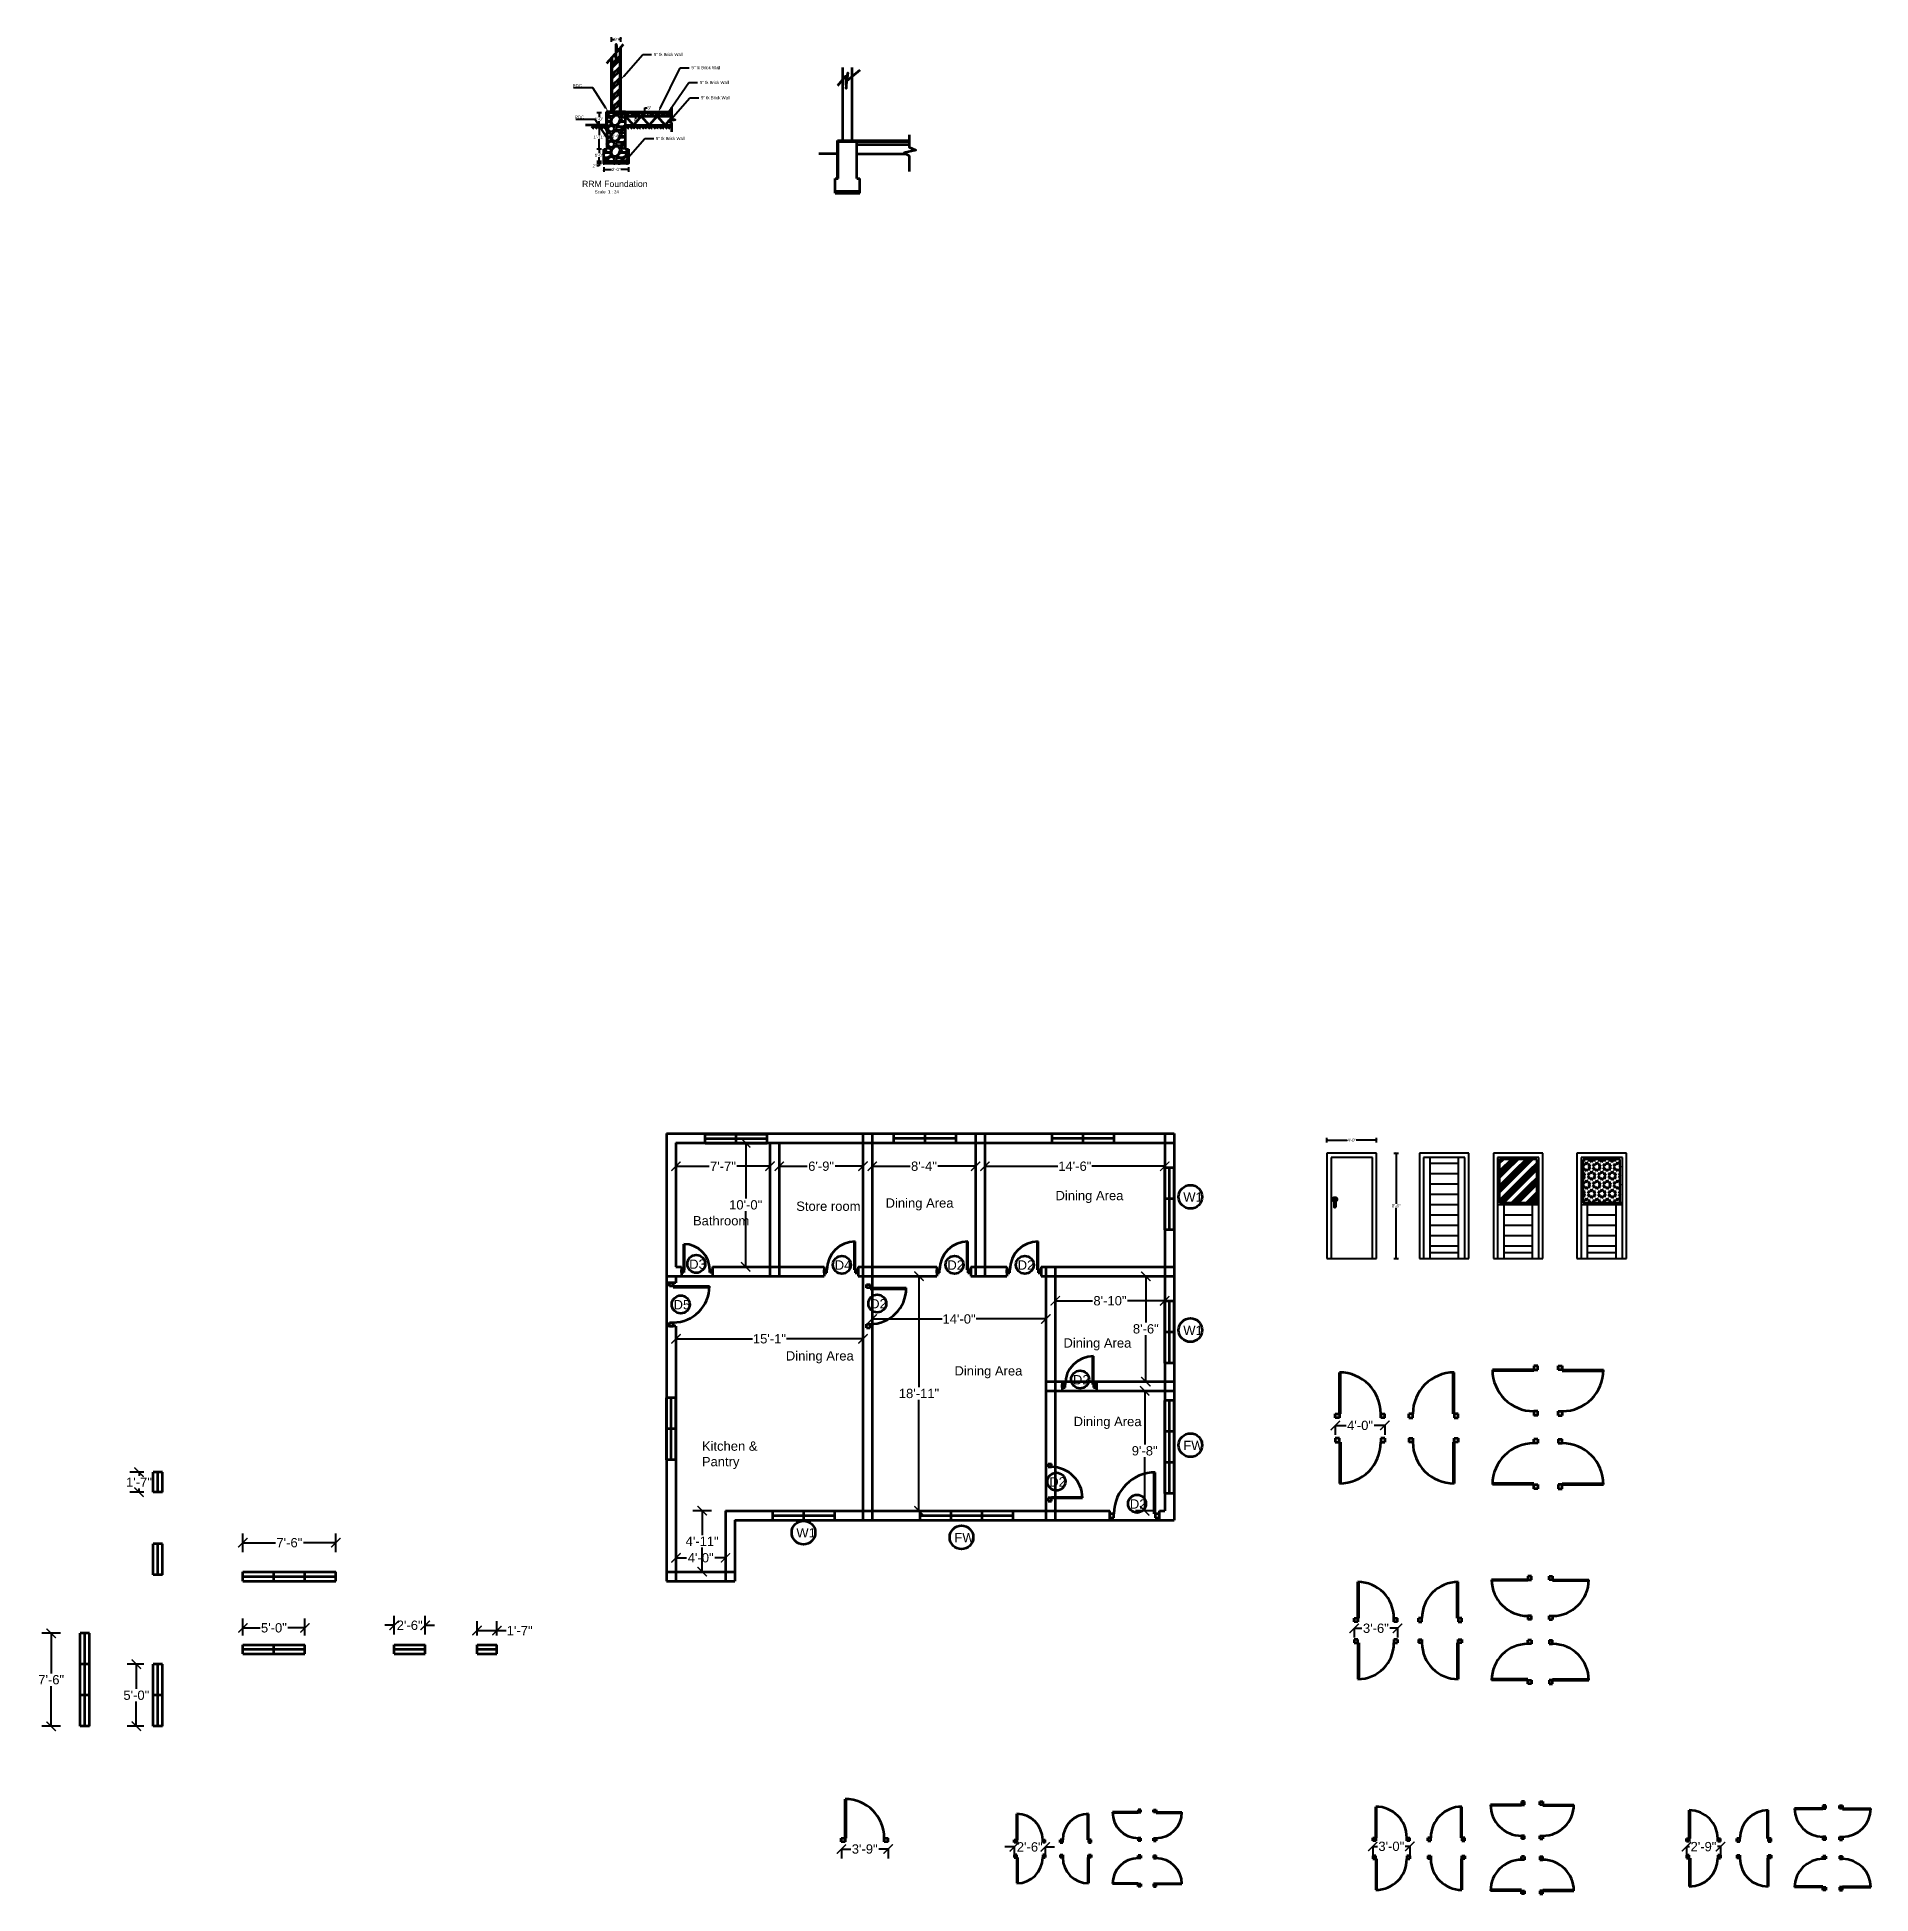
# Model space of a CAD drawing. Header units: inches. Extents: x -5041 to 2538, y -658 to 1746.
# Drawn here: x -2010 to -236, y -658 to 1139 of the extents above; entities that cross this region are included whole.
import ezdxf
from ezdxf import colors
from ezdxf.entities.mleader import LeaderData, LeaderLine
from ezdxf.math import Vec2, Vec3

# ---------------------------------------------------------------- set-up
doc = ezdxf.new("R2010")
doc.units = ezdxf.units.IN
doc.header["$MEASUREMENT"] = 0
for name, color, linetype, lineweight in [('Dimension', 132, 'Continuous', 20), ('Openings', 200, 'Continuous', 25), ('Wall', 20, 'Continuous', 35)]:
    doc.layers.add(name, color=color, linetype=linetype, lineweight=lineweight)
doc.styles.add('3 inch', font='arial.ttf', dxfattribs={"height": 3})
doc.styles.add('3mm', font='arial.ttf', dxfattribs={"height": 0.125})
doc.styles.add('6 inch', font='arial.ttf', dxfattribs={"height": 6})
doc.styles.add('9 inch', font='arial.ttf', dxfattribs={"height": 9})
doc.dimstyles.new('1 to 24 Foundation', dxfattribs={"dimscale": 24, "dimtxt": 3, "dimasz": 0.09375, "dimexe": 0.09375, "dimexo": 0.09375, "dimgap": 0.015625, "dimtad": 0, "dimtih": 1, "dimtoh": 1, "dimdec": 0, "dimzin": 3, "dimdsep": 46, "dimlunit": 4, "dimtxsty": '3 inch', "dimblk": 'ARCHTICK', "dimcen": 0.09, "dimadec": 0, "dimazin": 0, "dimtfac": 1, "dimtdec": 0, "dimtofl": 0, "dimtmove": 0, "dimatfit": 3, "dimfxl": 0.09375, "dimfxlon": 1, "dimtolj": 1, "dimtzin": 0, "dimarcsym": 0})
doc.dimstyles.new('1 to 96', dxfattribs={"dimscale": 96, "dimtxt": 9, "dimasz": 0.09375, "dimexe": 0.09375, "dimexo": 0.09375, "dimgap": 0.015625, "dimtad": 0, "dimtih": 1, "dimtoh": 1, "dimdec": 0, "dimzin": 3, "dimdsep": 46, "dimlunit": 4, "dimtxsty": '9 inch', "dimblk": 'ARCHTICK', "dimcen": 0.09, "dimadec": 0, "dimazin": 0, "dimtfac": 1, "dimtdec": 0, "dimtofl": 0, "dimtmove": 0, "dimatfit": 3, "dimfxl": 0.09375, "dimfxlon": 1, "dimtolj": 1, "dimtzin": 0, "dimarcsym": 0})

msp = doc.modelspace()

# ---------------------------------------------------------------- texts
at = {"layer": 'Wall', "attachment_point": 1}
for s, width, gutter_width, heights, insert, char_height, style in [('RRM Foundation', 72.6039567, 30, [0], (-1483.12561, 999.61377), 6, '6 inch'), ('Scale  1 : 24', 29.8256357, 15, [0], (-1470.7782, 990.43128), 3, '3 inch'), ('Dining Area', 76.7310296, 45, [51.99721], (-1024.96869, 22.14667), 9, '9 inch'), ('W1', 0.3446411, 45, [0], (-901.36403, 20.68235), 9, '9 inch'), ('Store room', 76.7310296, 45, [51.99721], (-1275.87663, 11.82548), 9, '9 inch'), ('Dining Area', 76.7310296, 45, [51.99721], (-1189.37646, 14.94394), 9, '9 inch'), ('Bathroom', 76.7310296, 45, [51.99721], (-1375.80463, -2.20764), 9, '9 inch'), ('D3', 0.3446411, 45, [0], (-1379.45831, -44.25325), 9, '9 inch'), ('D4', 0.3446411, 45, [0], (-1238.59383, -45.11011), 9, '9 inch'), ('D2', 0.3446411, 45, [0], (-1129.59383, -45.11011), 9, '9 inch'), ('D2', 0.3446411, 45, [0], (-1061.59383, -45.11011), 9, '9 inch'), ('D5', 0.3446411, 45, [0], (-1394.53459, -83.4654), 9, '9 inch'), ('D2', 0.3446411, 45, [0], (-1204.33465, -82.60298), 9, '9 inch'), ('Dining Area', 76.7310296, 45, [51.99721], (-1017.30791, -120.48386), 9, '9 inch'), ('W1', 0.3446411, 45, [0], (-901.36403, -108.31765), 9, '9 inch'), ('Dining Area', 76.7310296, 45, [51.99721], (-1285.90577, -132.97352), 9, '9 inch'), ('Dining Area', 76.7310296, 45, [51.99721], (-1122.74184, -147.46764), 9, '9 inch'), ('D2', 0.3446411, 45, [0], (-1008.10256, -156.11011), 9, '9 inch'), ('Dining Area', 76.7310296, 45, [51.99721], (-1007.4338, -196.45691), 9, '9 inch'), ('Kitchen & Pantry', 68.8459323, 45, [0], (-1367.16018, -220.29761), 9, '9 inch'), ('FW', 0.3446411, 45, [0], (-901.36403, -219.67386), 9, '9 inch'), ('D2', 0.3446411, 45, [0], (-1031.02851, -254.91245), 9, '9 inch'), ('D2', 0.3446411, 45, [0], (-953.02817, -276.30894), 9, '9 inch'), ('W1', 0.3446411, 45, [0], (-1275.74428, -304.2274), 9, '9 inch'), ('FW', 0.3446411, 45, [0], (-1122.85174, -308.85416), 9, '9 inch')]:
    msp.add_mtext_dynamic_manual_height_columns(s, width=width, gutter_width=gutter_width, heights=heights, dxfattribs=dict(at, insert=insert, char_height=char_height, style=style))

# ---------------------------------------------------------------- blocks, each defined once
blk = doc.blocks.new('_ArchTick')
at = {"color": 0, "linetype": 'ByBlock', "const_width": 0.15}
blk.add_lwpolyline([(-0.5, -0.5), (0.5, 0.5)], dxfattribs=at)
blk = doc.blocks.new('*D6')
at = {"layer": 'Defpoints', "color": 0, "transparency": 16777216}
for p in [(-1392.3, 68.6), (-1301.3, 68.6), (-1301.3, 46)]:
    blk.add_point(p, dxfattribs=at)
at = {"layer": 'Dimension', "color": 0, "lineweight": -2, "transparency": 16777216}
for p, q in [((-1392.3, 55), (-1392.3, 37)), ((-1301.3, 55), (-1301.3, 37)), ((-1392.3, 46), (-1360.2, 46)), ((-1301.3, 46), (-1333.4, 46))]:
    blk.add_line(p, q, dxfattribs=at)
at = {"layer": 'Dimension', "color": 0, "lineweight": -2, "transparency": 16777216, "xscale": 9, "yscale": 9, "zscale": 9, "rotation": 180}
blk.add_blockref('_ArchTick', (-1392.3, 46), dxfattribs=at)
at = {"layer": 'Dimension', "color": 0, "lineweight": -2, "transparency": 16777216, "xscale": 9, "yscale": 9, "zscale": 9}
blk.add_blockref('_ArchTick', (-1301.3, 46), dxfattribs=at)
at = {"layer": 'Dimension', "color": 0, "transparency": 16777216, "insert": (-1346.8, 46), "char_height": 9, "attachment_point": 5, "style": '9 inch'}
blk.add_mtext('\\A1;7\'-7"', dxfattribs=at)
blk = doc.blocks.new('*D7')
at = {"layer": 'Defpoints', "color": 0, "transparency": 16777216}
for p in [(-1348.1, 68.6), (-1348.1, -51.4), (-1324.8, -51.4)]:
    blk.add_point(p, dxfattribs=at)
at = {"layer": 'Dimension', "color": 0, "lineweight": -2, "transparency": 16777216}
for p, q in [((-1333.8, 68.6), (-1315.8, 68.6)), ((-1324.8, 68.6), (-1324.8, 14.7)), ((-1324.8, -51.4), (-1324.8, 2.5)), ((-1333.8, -51.4), (-1315.8, -51.4))]:
    blk.add_line(p, q, dxfattribs=at)
at = {"layer": 'Dimension', "color": 0, "lineweight": -2, "transparency": 16777216, "xscale": 9, "yscale": 9, "zscale": 9}
for p, rotation in [((-1324.8, 68.6), 90), ((-1324.8, -51.4), 270)]:
    blk.add_blockref('_ArchTick', p, dxfattribs=dict(at, rotation=rotation))
at = {"layer": 'Dimension', "color": 0, "transparency": 16777216, "insert": (-1324.8, 8.6), "char_height": 9, "attachment_point": 5, "style": '9 inch'}
blk.add_mtext('\\A1;10\'-0"', dxfattribs=at)
blk = doc.blocks.new('*D8')
at = {"layer": 'Defpoints', "color": 0, "transparency": 16777216}
for p in [(-1292.3, 68.6), (-1211.3, 68.6), (-1211.3, 46)]:
    blk.add_point(p, dxfattribs=at)
at = {"layer": 'Dimension', "color": 0, "lineweight": -2, "transparency": 16777216}
for p, q in [((-1292.3, 55), (-1292.3, 37)), ((-1211.3, 55), (-1211.3, 37)), ((-1292.3, 46), (-1265.3, 46)), ((-1211.3, 46), (-1238.3, 46))]:
    blk.add_line(p, q, dxfattribs=at)
at = {"layer": 'Dimension', "color": 0, "lineweight": -2, "transparency": 16777216, "xscale": 9, "yscale": 9, "zscale": 9, "rotation": 180}
blk.add_blockref('_ArchTick', (-1292.3, 46), dxfattribs=at)
at = {"layer": 'Dimension', "color": 0, "lineweight": -2, "transparency": 16777216, "xscale": 9, "yscale": 9, "zscale": 9}
blk.add_blockref('_ArchTick', (-1211.3, 46), dxfattribs=at)
at = {"layer": 'Dimension', "color": 0, "transparency": 16777216, "insert": (-1251.8, 46), "char_height": 9, "attachment_point": 5, "style": '9 inch'}
blk.add_mtext('\\A1;6\'-9"', dxfattribs=at)
blk = doc.blocks.new('*D9')
at = {"layer": 'Defpoints', "color": 0, "transparency": 16777216}
for p in [(-1202.3, 68.6), (-1102.3, 68.6), (-1102.3, 46)]:
    blk.add_point(p, dxfattribs=at)
at = {"layer": 'Dimension', "color": 0, "lineweight": -2, "transparency": 16777216}
for p, q in [((-1202.3, 55), (-1202.3, 37)), ((-1102.3, 55), (-1102.3, 37)), ((-1202.3, 46), (-1165.7, 46)), ((-1102.3, 46), (-1138.8, 46))]:
    blk.add_line(p, q, dxfattribs=at)
at = {"layer": 'Dimension', "color": 0, "lineweight": -2, "transparency": 16777216, "xscale": 9, "yscale": 9, "zscale": 9, "rotation": 180}
blk.add_blockref('_ArchTick', (-1202.3, 46), dxfattribs=at)
at = {"layer": 'Dimension', "color": 0, "lineweight": -2, "transparency": 16777216, "xscale": 9, "yscale": 9, "zscale": 9}
blk.add_blockref('_ArchTick', (-1102.3, 46), dxfattribs=at)
at = {"layer": 'Dimension', "color": 0, "transparency": 16777216, "insert": (-1152.3, 46), "char_height": 9, "attachment_point": 5, "style": '9 inch'}
blk.add_mtext('\\A1;8\'-4"', dxfattribs=at)
blk = doc.blocks.new('*D10')
at = {"layer": 'Defpoints', "color": 0, "transparency": 16777216}
for p in [(-1093.3, 68.6), (-919.3, 68.6), (-919.3, 46)]:
    blk.add_point(p, dxfattribs=at)
at = {"layer": 'Dimension', "color": 0, "lineweight": -2, "transparency": 16777216}
for p, q in [((-1093.3, 55), (-1093.3, 37)), ((-919.3, 55), (-919.3, 37)), ((-1093.3, 46), (-1022.8, 46)), ((-919.3, 46), (-989.7, 46))]:
    blk.add_line(p, q, dxfattribs=at)
at = {"layer": 'Dimension', "color": 0, "lineweight": -2, "transparency": 16777216, "xscale": 9, "yscale": 9, "zscale": 9, "rotation": 180}
blk.add_blockref('_ArchTick', (-1093.3, 46), dxfattribs=at)
at = {"layer": 'Dimension', "color": 0, "lineweight": -2, "transparency": 16777216, "xscale": 9, "yscale": 9, "zscale": 9}
blk.add_blockref('_ArchTick', (-919.3, 46), dxfattribs=at)
at = {"layer": 'Dimension', "color": 0, "transparency": 16777216, "insert": (-1006.3, 46), "char_height": 9, "attachment_point": 5, "style": '9 inch'}
blk.add_mtext('\\A1;14\'-6"', dxfattribs=at)
blk = doc.blocks.new('*D11')
at = {"layer": 'Defpoints', "color": 0, "transparency": 16777216}
for p in [(-1344.3, -287.4), (-1366.9, -346.4), (-1344.3, -346.4)]:
    blk.add_point(p, dxfattribs=at)
at = {"layer": 'Dimension', "color": 0, "lineweight": -2, "transparency": 16777216}
for p, q in [((-1357.9, -287.4), (-1375.9, -287.4)), ((-1366.9, -287.4), (-1366.9, -310.9)), ((-1366.9, -346.4), (-1366.9, -322.9)), ((-1357.9, -346.4), (-1375.9, -346.4))]:
    blk.add_line(p, q, dxfattribs=at)
at = {"layer": 'Dimension', "color": 0, "lineweight": -2, "transparency": 16777216, "xscale": 9, "yscale": 9, "zscale": 9}
for p, rotation in [((-1366.9, -287.4), 90), ((-1366.9, -346.4), 270)]:
    blk.add_blockref('_ArchTick', p, dxfattribs=dict(at, rotation=rotation))
at = {"layer": 'Dimension', "color": 0, "transparency": 16777216, "insert": (-1366.9, -316.9), "char_height": 9, "attachment_point": 5, "style": '9 inch'}
blk.add_mtext('\\A1;4\'-11"', dxfattribs=at)
blk = doc.blocks.new('*D12')
at = {"layer": 'Defpoints', "color": 0, "transparency": 16777216}
for p in [(-1344.3, -332.9), (-1392.3, -346.4), (-1344.3, -346.4)]:
    blk.add_point(p, dxfattribs=at)
at = {"layer": 'Dimension', "color": 0, "lineweight": -2, "transparency": 16777216}
for p, q in [((-1392.3, -337.4), (-1392.3, -323.9)), ((-1392.3, -332.9), (-1381.9, -332.9)), ((-1344.3, -332.9), (-1354.6, -332.9)), ((-1344.3, -337.4), (-1344.3, -323.9))]:
    blk.add_line(p, q, dxfattribs=at)
at = {"layer": 'Dimension', "color": 0, "lineweight": -2, "transparency": 16777216, "xscale": 9, "yscale": 9, "zscale": 9, "rotation": 180}
blk.add_blockref('_ArchTick', (-1392.3, -332.9), dxfattribs=at)
at = {"layer": 'Dimension', "color": 0, "lineweight": -2, "transparency": 16777216, "xscale": 9, "yscale": 9, "zscale": 9}
blk.add_blockref('_ArchTick', (-1344.3, -332.9), dxfattribs=at)
at = {"layer": 'Dimension', "color": 0, "transparency": 16777216, "insert": (-1368.3, -332.9), "char_height": 9, "attachment_point": 5, "style": '9 inch'}
blk.add_mtext('\\A1;4\'-0"', dxfattribs=at)
blk = doc.blocks.new('*D13')
at = {"layer": 'Defpoints', "color": 0, "transparency": 16777216}
for p in [(-919.3, -60.4), (-937.6, -162.4), (-919.3, -162.4)]:
    blk.add_point(p, dxfattribs=at)
at = {"layer": 'Dimension', "color": 0, "lineweight": -2, "transparency": 16777216}
for p, q in [((-928.6, -60.4), (-946.6, -60.4)), ((-937.6, -60.4), (-937.6, -105.3)), ((-937.6, -162.4), (-937.6, -117.5)), ((-928.6, -162.4), (-946.6, -162.4))]:
    blk.add_line(p, q, dxfattribs=at)
at = {"layer": 'Dimension', "color": 0, "lineweight": -2, "transparency": 16777216, "xscale": 9, "yscale": 9, "zscale": 9}
for p, rotation in [((-937.6, -60.4), 90), ((-937.6, -162.4), 270)]:
    blk.add_blockref('_ArchTick', p, dxfattribs=dict(at, rotation=rotation))
at = {"layer": 'Dimension', "color": 0, "transparency": 16777216, "insert": (-937.6, -111.4), "char_height": 9, "attachment_point": 5, "style": '9 inch'}
blk.add_mtext('\\A1;8\'-6"', dxfattribs=at)
blk = doc.blocks.new('*D14')
at = {"layer": 'Defpoints', "color": 0, "transparency": 16777216}
for p in [(-1025.3, -60.4), (-919.3, -60.4), (-919.3, -84.2)]:
    blk.add_point(p, dxfattribs=at)
at = {"layer": 'Dimension', "color": 0, "lineweight": -2, "transparency": 16777216}
for p, q in [((-1025.3, -75.2), (-1025.3, -93.2)), ((-1025.3, -84.2), (-989.2, -84.2)), ((-919.3, -84.2), (-955.3, -84.2)), ((-919.3, -75.2), (-919.3, -93.2))]:
    blk.add_line(p, q, dxfattribs=at)
at = {"layer": 'Dimension', "color": 0, "lineweight": -2, "transparency": 16777216, "xscale": 9, "yscale": 9, "zscale": 9, "rotation": 180}
blk.add_blockref('_ArchTick', (-1025.3, -84.2), dxfattribs=at)
at = {"layer": 'Dimension', "color": 0, "lineweight": -2, "transparency": 16777216, "xscale": 9, "yscale": 9, "zscale": 9}
blk.add_blockref('_ArchTick', (-919.3, -84.2), dxfattribs=at)
at = {"layer": 'Dimension', "color": 0, "transparency": 16777216, "insert": (-972.3, -84.2), "char_height": 9, "attachment_point": 5, "style": '9 inch'}
blk.add_mtext('\\A1;8\'-10"', dxfattribs=at)
blk = doc.blocks.new('*D15')
at = {"layer": 'Defpoints', "color": 0, "transparency": 16777216}
for p in [(-1392.3, -102.8), (-1211.3, -102.8), (-1211.3, -121)]:
    blk.add_point(p, dxfattribs=at)
at = {"layer": 'Dimension', "color": 0, "lineweight": -2, "transparency": 16777216}
for p, q in [((-1392.3, -112), (-1392.3, -130)), ((-1392.3, -121), (-1318.3, -121)), ((-1211.3, -121), (-1285.2, -121)), ((-1211.3, -112), (-1211.3, -130))]:
    blk.add_line(p, q, dxfattribs=at)
at = {"layer": 'Dimension', "color": 0, "lineweight": -2, "transparency": 16777216, "xscale": 9, "yscale": 9, "zscale": 9, "rotation": 180}
blk.add_blockref('_ArchTick', (-1392.3, -121), dxfattribs=at)
at = {"layer": 'Dimension', "color": 0, "lineweight": -2, "transparency": 16777216, "xscale": 9, "yscale": 9, "zscale": 9}
blk.add_blockref('_ArchTick', (-1211.3, -121), dxfattribs=at)
at = {"layer": 'Dimension', "color": 0, "transparency": 16777216, "insert": (-1301.8, -121), "char_height": 9, "attachment_point": 5, "style": '9 inch'}
blk.add_mtext('\\A1;15\'-1"', dxfattribs=at)
blk = doc.blocks.new('*D16')
at = {"layer": 'Defpoints', "color": 0, "transparency": 16777216}
for p in [(-1202.3, -60.4), (-1034.3, -60.4), (-1034.3, -101.8)]:
    blk.add_point(p, dxfattribs=at)
at = {"layer": 'Dimension', "color": 0, "lineweight": -2, "transparency": 16777216}
for p, q in [((-1202.3, -92.8), (-1202.3, -110.8)), ((-1202.3, -101.8), (-1134.8, -101.8)), ((-1034.3, -101.8), (-1101.7, -101.8)), ((-1034.3, -92.8), (-1034.3, -110.8))]:
    blk.add_line(p, q, dxfattribs=at)
at = {"layer": 'Dimension', "color": 0, "lineweight": -2, "transparency": 16777216, "xscale": 9, "yscale": 9, "zscale": 9, "rotation": 180}
blk.add_blockref('_ArchTick', (-1202.3, -101.8), dxfattribs=at)
at = {"layer": 'Dimension', "color": 0, "lineweight": -2, "transparency": 16777216, "xscale": 9, "yscale": 9, "zscale": 9}
blk.add_blockref('_ArchTick', (-1034.3, -101.8), dxfattribs=at)
at = {"layer": 'Dimension', "color": 0, "transparency": 16777216, "insert": (-1118.3, -101.8), "char_height": 9, "attachment_point": 5, "style": '9 inch'}
blk.add_mtext('\\A1;14\'-0"', dxfattribs=at)
blk = doc.blocks.new('*D17')
at = {"layer": 'Defpoints', "color": 0, "transparency": 16777216}
for p in [(-1202.3, -60.4), (-1202.3, -287.4), (-1157.1, -287.4)]:
    blk.add_point(p, dxfattribs=at)
at = {"layer": 'Dimension', "color": 0, "lineweight": -2, "transparency": 16777216}
for p, q in [((-1166.1, -60.4), (-1148.1, -60.4)), ((-1157.1, -60.4), (-1157.1, -167.8)), ((-1157.1, -287.4), (-1157.1, -180)), ((-1166.1, -287.4), (-1148.1, -287.4))]:
    blk.add_line(p, q, dxfattribs=at)
at = {"layer": 'Dimension', "color": 0, "lineweight": -2, "transparency": 16777216, "xscale": 9, "yscale": 9, "zscale": 9}
for p, rotation in [((-1157.1, -60.4), 90), ((-1157.1, -287.4), 270)]:
    blk.add_blockref('_ArchTick', p, dxfattribs=dict(at, rotation=rotation))
at = {"layer": 'Dimension', "color": 0, "transparency": 16777216, "insert": (-1157.1, -173.9), "char_height": 9, "attachment_point": 5, "style": '9 inch'}
blk.add_mtext('\\A1;18\'-11"', dxfattribs=at)
blk = doc.blocks.new('*D18')
at = {"layer": 'Defpoints', "color": 0, "transparency": 16777216}
for p in [(-919.3, -171.4), (-938.7, -287.4), (-919.3, -287.4)]:
    blk.add_point(p, dxfattribs=at)
at = {"layer": 'Dimension', "color": 0, "lineweight": -2, "transparency": 16777216}
for p, q in [((-929.7, -171.4), (-947.7, -171.4)), ((-938.7, -171.4), (-938.7, -223.3)), ((-938.7, -287.4), (-938.7, -235.5)), ((-929.7, -287.4), (-947.7, -287.4))]:
    blk.add_line(p, q, dxfattribs=at)
at = {"layer": 'Dimension', "color": 0, "lineweight": -2, "transparency": 16777216, "xscale": 9, "yscale": 9, "zscale": 9}
for p, rotation in [((-938.7, -171.4), 90), ((-938.7, -287.4), 270)]:
    blk.add_blockref('_ArchTick', p, dxfattribs=dict(at, rotation=rotation))
at = {"layer": 'Dimension', "color": 0, "transparency": 16777216, "insert": (-938.7, -229.4), "char_height": 9, "attachment_point": 5, "style": '9 inch'}
blk.add_mtext('\\A1;9\'-8"', dxfattribs=at)
blk = doc.blocks.new('*D22')
at = {"layer": 'Defpoints', "color": 0, "transparency": 16777216}
for p in [(-1064.9, -608.2), (-1034.9, -608.2), (-1034.9, -612.7)]:
    blk.add_point(p, dxfattribs=at)
at = {"layer": 'Wall', "color": 0, "lineweight": -2, "transparency": 16777216}
for p, q in [((-1064.9, -612.7), (-1073.9, -612.7)), ((-1064.9, -612.7), (-1064.9, -621.7)), ((-1034.9, -612.7), (-1034.9, -621.7)), ((-1034.9, -612.7), (-1025.9, -612.7))]:
    blk.add_line(p, q, dxfattribs=at)
at = {"layer": 'Wall', "color": 0, "lineweight": -2, "transparency": 16777216, "xscale": 9, "yscale": 9, "zscale": 9}
blk.add_blockref('_ArchTick', (-1064.9, -612.7), dxfattribs=at)
at = {"layer": 'Wall', "color": 0, "lineweight": -2, "transparency": 16777216, "xscale": 9, "yscale": 9, "zscale": 9, "rotation": 180}
blk.add_blockref('_ArchTick', (-1034.9, -612.7), dxfattribs=at)
at = {"layer": 'Wall', "color": 0, "transparency": 16777216, "insert": (-1049.9, -612.7), "char_height": 9, "attachment_point": 5, "style": '9 inch'}
blk.add_mtext('\\A1;2\'-6"', dxfattribs=at)
blk = doc.blocks.new('*D24')
at = {"layer": 'Defpoints', "color": 0, "transparency": 16777216}
for p in [(-1721.3, -318.3), (-1811.3, -346.4), (-1721.3, -346.4)]:
    blk.add_point(p, dxfattribs=at)
at = {"layer": 'Wall', "color": 0, "lineweight": -2, "transparency": 16777216}
for p, q in [((-1811.3, -327.3), (-1811.3, -309.3)), ((-1811.3, -318.3), (-1779.7, -318.3)), ((-1721.3, -318.3), (-1752.8, -318.3)), ((-1721.3, -327.3), (-1721.3, -309.3))]:
    blk.add_line(p, q, dxfattribs=at)
at = {"layer": 'Wall', "color": 0, "lineweight": -2, "transparency": 16777216, "xscale": 9, "yscale": 9, "zscale": 9, "rotation": 180}
blk.add_blockref('_ArchTick', (-1811.3, -318.3), dxfattribs=at)
at = {"layer": 'Wall', "color": 0, "lineweight": -2, "transparency": 16777216, "xscale": 9, "yscale": 9, "zscale": 9}
blk.add_blockref('_ArchTick', (-1721.3, -318.3), dxfattribs=at)
at = {"layer": 'Wall', "color": 0, "transparency": 16777216, "insert": (-1766.3, -318.3), "char_height": 9, "attachment_point": 5, "style": '9 inch'}
blk.add_mtext('\\A1;7\'-6"', dxfattribs=at)
blk = doc.blocks.new('*D25')
at = {"layer": 'Defpoints', "color": 0, "transparency": 16777216}
for p in [(-1751.3, -400.7), (-1811.3, -417), (-1751.3, -417)]:
    blk.add_point(p, dxfattribs=at)
at = {"layer": 'Wall', "color": 0, "lineweight": -2, "transparency": 16777216}
for p, q in [((-1811.3, -408), (-1811.3, -391.7)), ((-1751.3, -408), (-1751.3, -391.7)), ((-1811.3, -400.7), (-1794.7, -400.7)), ((-1751.3, -400.7), (-1767.8, -400.7))]:
    blk.add_line(p, q, dxfattribs=at)
at = {"layer": 'Wall', "color": 0, "lineweight": -2, "transparency": 16777216, "xscale": 9, "yscale": 9, "zscale": 9, "rotation": 180}
blk.add_blockref('_ArchTick', (-1811.3, -400.7), dxfattribs=at)
at = {"layer": 'Wall', "color": 0, "lineweight": -2, "transparency": 16777216, "xscale": 9, "yscale": 9, "zscale": 9}
blk.add_blockref('_ArchTick', (-1751.3, -400.7), dxfattribs=at)
at = {"layer": 'Wall', "color": 0, "transparency": 16777216, "insert": (-1781.3, -400.7), "char_height": 9, "attachment_point": 5, "style": '9 inch'}
blk.add_mtext('\\A1;5\'-0"', dxfattribs=at)
blk = doc.blocks.new('*D26')
at = {"layer": 'Defpoints', "color": 0, "transparency": 16777216}
for p in [(-1634.9, -398.2), (-1664.9, -416.3), (-1634.9, -416.3)]:
    blk.add_point(p, dxfattribs=at)
at = {"layer": 'Wall', "color": 0, "lineweight": -2, "transparency": 16777216}
for p, q in [((-1664.9, -407.2), (-1664.9, -389.2)), ((-1634.9, -407.2), (-1634.9, -389.2)), ((-1664.9, -398.2), (-1673.9, -398.2)), ((-1634.9, -398.2), (-1625.9, -398.2))]:
    blk.add_line(p, q, dxfattribs=at)
at = {"layer": 'Wall', "color": 0, "lineweight": -2, "transparency": 16777216, "xscale": 9, "yscale": 9, "zscale": 9}
blk.add_blockref('_ArchTick', (-1664.9, -398.2), dxfattribs=at)
at = {"layer": 'Wall', "color": 0, "lineweight": -2, "transparency": 16777216, "xscale": 9, "yscale": 9, "zscale": 9, "rotation": 180}
blk.add_blockref('_ArchTick', (-1634.9, -398.2), dxfattribs=at)
at = {"layer": 'Wall', "color": 0, "transparency": 16777216, "insert": (-1649.9, -398.2), "char_height": 9, "attachment_point": 5, "style": '9 inch'}
blk.add_mtext('\\A1;2\'-6"', dxfattribs=at)
blk = doc.blocks.new('*D27')
at = {"layer": 'Defpoints', "color": 0, "transparency": 16777216}
for p in [(-1565.5, -403.3), (-1584.7, -417), (-1565.5, -417)]:
    blk.add_point(p, dxfattribs=at)
at = {"layer": 'Wall', "color": 0, "lineweight": -2, "transparency": 16777216}
for p, q in [((-1584.7, -408), (-1584.7, -394.3)), ((-1565.5, -408), (-1565.5, -394.3)), ((-1584.7, -403.3), (-1565.5, -403.3)), ((-1565.5, -403.3), (-1556.5, -403.3))]:
    blk.add_line(p, q, dxfattribs=at)
at = {"layer": 'Wall', "color": 0, "lineweight": -2, "transparency": 16777216, "xscale": 9, "yscale": 9, "zscale": 9, "rotation": 180}
blk.add_blockref('_ArchTick', (-1584.7, -403.3), dxfattribs=at)
at = {"layer": 'Wall', "color": 0, "lineweight": -2, "transparency": 16777216, "xscale": 9, "yscale": 9, "zscale": 9}
blk.add_blockref('_ArchTick', (-1565.5, -403.3), dxfattribs=at)
at = {"layer": 'Wall', "color": 0, "transparency": 16777216, "insert": (-1543.5, -403.3), "char_height": 9, "attachment_point": 5, "style": '9 inch'}
blk.add_mtext('\\A1;1\'-7"', dxfattribs=at)
blk = doc.blocks.new('*D28')
at = {"layer": 'Defpoints', "color": 0, "transparency": 16777216}
for p in [(-1996.8, -405.9), (-1968.6, -405.9), (-1968.6, -495.9)]:
    blk.add_point(p, dxfattribs=at)
at = {"layer": 'Wall', "color": 0, "lineweight": -2, "transparency": 16777216}
for p, q in [((-1987.8, -405.9), (-2005.8, -405.9)), ((-1996.8, -405.9), (-1996.8, -444.8)), ((-1996.8, -495.9), (-1996.8, -457)), ((-1987.8, -495.9), (-2005.8, -495.9))]:
    blk.add_line(p, q, dxfattribs=at)
at = {"layer": 'Wall', "color": 0, "lineweight": -2, "transparency": 16777216, "xscale": 9, "yscale": 9, "zscale": 9}
for p, rotation in [((-1996.8, -405.9), 90), ((-1996.8, -495.9), 270)]:
    blk.add_blockref('_ArchTick', p, dxfattribs=dict(at, rotation=rotation))
at = {"layer": 'Wall', "color": 0, "transparency": 16777216, "insert": (-1996.8, -450.9), "char_height": 9, "attachment_point": 5, "style": '9 inch'}
blk.add_mtext('\\A1;7\'-6"', dxfattribs=at)
blk = doc.blocks.new('*D29')
at = {"layer": 'Defpoints', "color": 0, "transparency": 16777216}
for p in [(-1914.4, -435.9), (-1898.1, -435.9), (-1898.1, -495.9)]:
    blk.add_point(p, dxfattribs=at)
at = {"layer": 'Wall', "color": 0, "lineweight": -2, "transparency": 16777216}
for p, q in [((-1907.1, -435.9), (-1923.4, -435.9)), ((-1914.4, -435.9), (-1914.4, -459.8)), ((-1914.4, -495.9), (-1914.4, -472)), ((-1907.1, -495.9), (-1923.4, -495.9))]:
    blk.add_line(p, q, dxfattribs=at)
at = {"layer": 'Wall', "color": 0, "lineweight": -2, "transparency": 16777216, "xscale": 9, "yscale": 9, "zscale": 9}
for p, rotation in [((-1914.4, -435.9), 90), ((-1914.4, -495.9), 270)]:
    blk.add_blockref('_ArchTick', p, dxfattribs=dict(at, rotation=rotation))
at = {"layer": 'Wall', "color": 0, "transparency": 16777216, "insert": (-1914.4, -465.9), "char_height": 9, "attachment_point": 5, "style": '9 inch'}
blk.add_mtext('\\A1;5\'-0"', dxfattribs=at)
blk = doc.blocks.new('*D31')
at = {"layer": 'Defpoints', "color": 0, "transparency": 16777216}
for p in [(-1911.8, -250.1), (-1898.1, -250.1), (-1898.1, -269.3)]:
    blk.add_point(p, dxfattribs=at)
at = {"layer": 'Wall', "color": 0, "lineweight": -2, "transparency": 16777216}
for p, q in [((-1907.1, -250.1), (-1920.8, -250.1)), ((-1911.8, -250.1), (-1911.8, -253.7)), ((-1907.1, -269.3), (-1920.8, -269.3)), ((-1911.8, -269.3), (-1911.8, -265.7))]:
    blk.add_line(p, q, dxfattribs=at)
at = {"layer": 'Wall', "color": 0, "lineweight": -2, "transparency": 16777216, "xscale": 9, "yscale": 9, "zscale": 9}
for p, rotation in [((-1911.8, -250.1), 90), ((-1911.8, -269.3), 270)]:
    blk.add_blockref('_ArchTick', p, dxfattribs=dict(at, rotation=rotation))
at = {"layer": 'Wall', "color": 0, "transparency": 16777216, "insert": (-1911.8, -259.7), "char_height": 9, "attachment_point": 5, "style": '9 inch'}
blk.add_mtext('\\A1;1\'-7"', dxfattribs=at)
blk = doc.blocks.new('*D32')
at = {"layer": 'Defpoints', "color": 0, "transparency": 16777216}
for p in [(-1232.2, -607.9), (-1186.9, -607.9), (-1186.9, -614.7)]:
    blk.add_point(p, dxfattribs=at)
at = {"layer": 'Wall', "color": 0, "lineweight": -2, "transparency": 16777216}
for p, q in [((-1232.2, -614.7), (-1232.2, -623.7)), ((-1232.2, -614.7), (-1223.1, -614.7)), ((-1186.9, -614.7), (-1196.1, -614.7)), ((-1186.9, -614.7), (-1186.9, -623.7))]:
    blk.add_line(p, q, dxfattribs=at)
at = {"layer": 'Wall', "color": 0, "lineweight": -2, "transparency": 16777216, "xscale": 9, "yscale": 9, "zscale": 9, "rotation": 180}
blk.add_blockref('_ArchTick', (-1232.2, -614.7), dxfattribs=at)
at = {"layer": 'Wall', "color": 0, "lineweight": -2, "transparency": 16777216, "xscale": 9, "yscale": 9, "zscale": 9}
blk.add_blockref('_ArchTick', (-1186.9, -614.7), dxfattribs=at)
at = {"layer": 'Wall', "color": 0, "transparency": 16777216, "insert": (-1209.6, -614.7), "char_height": 9, "attachment_point": 5, "style": '9 inch'}
blk.add_mtext('\\A1;3\'-9"', dxfattribs=at)
blk = doc.blocks.new('*D46')
at = {"layer": 'Defpoints', "color": 0, "transparency": 16777216}
for p in [(-1462.1, 1019), (-1438.1, 1019), (-1438.1, 1010.6)]:
    blk.add_point(p, dxfattribs=at)
at = {"layer": 'Wall', "color": 0, "lineweight": -2, "transparency": 16777216}
for p, q in [((-1462.1, 1012.9), (-1462.1, 1008.4)), ((-1462.1, 1010.6), (-1454.5, 1010.6)), ((-1438.1, 1010.6), (-1445.7, 1010.6)), ((-1438.1, 1012.9), (-1438.1, 1008.4))]:
    blk.add_line(p, q, dxfattribs=at)
at = {"layer": 'Wall', "color": 0, "lineweight": -2, "transparency": 16777216, "xscale": 2.25, "yscale": 2.25, "zscale": 2.25, "rotation": 180}
blk.add_blockref('_ArchTick', (-1462.1, 1010.6), dxfattribs=at)
at = {"layer": 'Wall', "color": 0, "lineweight": -2, "transparency": 16777216, "xscale": 2.25, "yscale": 2.25, "zscale": 2.25}
blk.add_blockref('_ArchTick', (-1438.1, 1010.6), dxfattribs=at)
at = {"layer": 'Wall', "color": 0, "transparency": 16777216, "insert": (-1450.1, 1010.6), "char_height": 3, "attachment_point": 5, "style": '3 inch'}
blk.add_mtext('\\A1;2\'-0"', dxfattribs=at)
blk = doc.blocks.new('*D47')
at = {"layer": 'Defpoints', "color": 0, "transparency": 16777216}
for p in [(-1462.1, 1030.3), (-1466.7, 1018.3), (-1462.1, 1018.3)]:
    blk.add_point(p, dxfattribs=at)
at = {"layer": 'Wall', "color": 0, "lineweight": -2, "transparency": 16777216}
for p, q in [((-1464.4, 1030.3), (-1468.9, 1030.3)), ((-1466.7, 1030.3), (-1466.7, 1026.2)), ((-1464.4, 1018.3), (-1468.9, 1018.3)), ((-1466.7, 1018.3), (-1466.7, 1022.4))]:
    blk.add_line(p, q, dxfattribs=at)
at = {"layer": 'Wall', "color": 0, "lineweight": -2, "transparency": 16777216, "xscale": 2.25, "yscale": 2.25, "zscale": 2.25}
for p, rotation in [((-1466.7, 1030.3), 90), ((-1466.7, 1018.3), 270)]:
    blk.add_blockref('_ArchTick', p, dxfattribs=dict(at, rotation=rotation))
at = {"layer": 'Wall', "color": 0, "transparency": 16777216, "insert": (-1466.7, 1024.3), "char_height": 3, "attachment_point": 5, "style": '3 inch'}
blk.add_mtext('\\A1;1\'-0"', dxfattribs=at)
blk = doc.blocks.new('*D48')
at = {"layer": 'Defpoints', "color": 0, "transparency": 16777216}
for p in [(-1466.7, 1016.3), (-1462.1, 1018.3), (-1462.1, 1016.3)]:
    blk.add_point(p, dxfattribs=at)
at = {"layer": 'Wall', "color": 0, "lineweight": -2, "transparency": 16777216}
for p, q in [((-1464.4, 1018.3), (-1468.9, 1018.3)), ((-1464.4, 1016.3), (-1468.9, 1016.3)), ((-1466.7, 1014), (-1468.9, 1014)), ((-1466.7, 1018.3), (-1466.7, 1016.3)), ((-1466.7, 1016.3), (-1466.7, 1014))]:
    blk.add_line(p, q, dxfattribs=at)
at = {"layer": 'Wall', "color": 0, "lineweight": -2, "transparency": 16777216, "xscale": 2.25, "yscale": 2.25, "zscale": 2.25}
for p, rotation in [((-1466.7, 1018.3), 90), ((-1466.7, 1016.3), 270)]:
    blk.add_blockref('_ArchTick', p, dxfattribs=dict(at, rotation=rotation))
at = {"layer": 'Wall', "color": 0, "transparency": 16777216, "insert": (-1471, 1014), "char_height": 3, "attachment_point": 5, "style": '3 inch'}
blk.add_mtext('\\A1;2"', dxfattribs=at)
blk = doc.blocks.new('*D49')
at = {"layer": 'Defpoints', "color": 0, "transparency": 16777216}
for p in [(-1459.1, 1053.3), (-1466.7, 1030.3), (-1459.1, 1030.3)]:
    blk.add_point(p, dxfattribs=at)
at = {"layer": 'Wall', "color": 0, "lineweight": -2, "transparency": 16777216}
for p, q in [((-1464.4, 1053.3), (-1468.9, 1053.3)), ((-1466.7, 1053.3), (-1466.7, 1043.7)), ((-1464.4, 1030.3), (-1468.9, 1030.3)), ((-1466.7, 1030.3), (-1466.7, 1039.9))]:
    blk.add_line(p, q, dxfattribs=at)
at = {"layer": 'Wall', "color": 0, "lineweight": -2, "transparency": 16777216, "xscale": 2.25, "yscale": 2.25, "zscale": 2.25}
for p, rotation in [((-1466.7, 1053.3), 90), ((-1466.7, 1030.3), 270)]:
    blk.add_blockref('_ArchTick', p, dxfattribs=dict(at, rotation=rotation))
at = {"layer": 'Wall', "color": 0, "transparency": 16777216, "insert": (-1466.7, 1041.8), "char_height": 3, "attachment_point": 5, "style": '3 inch'}
blk.add_mtext('\\A1;1\'-11"', dxfattribs=at)
blk = doc.blocks.new('*D50')
at = {"layer": 'Defpoints', "color": 0, "transparency": 16777216}
for p in [(-1459.1, 1065.3), (-1466.7, 1053.3), (-1459.1, 1053.3)]:
    blk.add_point(p, dxfattribs=at)
at = {"layer": 'Wall', "color": 0, "lineweight": -2, "transparency": 16777216}
for p, q in [((-1464.4, 1065.3), (-1468.9, 1065.3)), ((-1466.7, 1065.3), (-1466.7, 1061.2)), ((-1464.4, 1053.3), (-1468.9, 1053.3)), ((-1466.7, 1053.3), (-1466.7, 1057.4))]:
    blk.add_line(p, q, dxfattribs=at)
at = {"layer": 'Wall', "color": 0, "lineweight": -2, "transparency": 16777216, "xscale": 2.25, "yscale": 2.25, "zscale": 2.25}
for p, rotation in [((-1466.7, 1065.3), 90), ((-1466.7, 1053.3), 270)]:
    blk.add_blockref('_ArchTick', p, dxfattribs=dict(at, rotation=rotation))
at = {"layer": 'Wall', "color": 0, "transparency": 16777216, "insert": (-1466.7, 1059.3), "char_height": 3, "attachment_point": 5, "style": '3 inch'}
blk.add_mtext('\\A1;1\'-0"', dxfattribs=at)
blk = doc.blocks.new('*D51')
at = {"layer": 'Defpoints', "color": 0, "transparency": 16777216}
for p in [(-1441.1, 1042.8), (-1459.1, 1030.3), (-1441.1, 1030.3)]:
    blk.add_point(p, dxfattribs=at)
at = {"layer": 'Wall', "color": 0, "lineweight": -2, "transparency": 16777216}
for p, q in [((-1459.1, 1040.5), (-1459.1, 1045)), ((-1459.1, 1042.8), (-1454.4, 1042.8)), ((-1441.1, 1042.8), (-1445.9, 1042.8)), ((-1441.1, 1040.5), (-1441.1, 1045))]:
    blk.add_line(p, q, dxfattribs=at)
at = {"layer": 'Wall', "color": 0, "lineweight": -2, "transparency": 16777216, "xscale": 2.25, "yscale": 2.25, "zscale": 2.25, "rotation": 180}
blk.add_blockref('_ArchTick', (-1459.1, 1042.8), dxfattribs=at)
at = {"layer": 'Wall', "color": 0, "lineweight": -2, "transparency": 16777216, "xscale": 2.25, "yscale": 2.25, "zscale": 2.25}
blk.add_blockref('_ArchTick', (-1441.1, 1042.8), dxfattribs=at)
at = {"layer": 'Wall', "color": 0, "transparency": 16777216, "insert": (-1450.1, 1042.8), "char_height": 3, "attachment_point": 5, "style": '3 inch'}
blk.add_mtext('\\A1;1\'-6"', dxfattribs=at)
blk = doc.blocks.new('*D52')
at = {"layer": 'Defpoints', "color": 0, "transparency": 16777216}
for p in [(-1441.1, 1062.3), (-1441.1, 1053.3), (-1431.3, 1053.3)]:
    blk.add_point(p, dxfattribs=at)
at = {"layer": 'Wall', "color": 0, "lineweight": -2, "transparency": 16777216}
for p, q in [((-1433.5, 1062.3), (-1429, 1062.3)), ((-1431.3, 1062.3), (-1431.3, 1059.7)), ((-1433.5, 1053.3), (-1429, 1053.3)), ((-1431.3, 1053.3), (-1431.3, 1055.9))]:
    blk.add_line(p, q, dxfattribs=at)
at = {"layer": 'Wall', "color": 0, "lineweight": -2, "transparency": 16777216, "xscale": 2.25, "yscale": 2.25, "zscale": 2.25}
for p, rotation in [((-1431.3, 1062.3), 90), ((-1431.3, 1053.3), 270)]:
    blk.add_blockref('_ArchTick', p, dxfattribs=dict(at, rotation=rotation))
at = {"layer": 'Wall', "color": 0, "transparency": 16777216, "insert": (-1431.3, 1057.8), "char_height": 3, "attachment_point": 5, "style": '3 inch'}
blk.add_mtext('\\A1;9"', dxfattribs=at)
blk = doc.blocks.new('*D53')
at = {"layer": 'Defpoints', "color": 0, "transparency": 16777216}
for p in [(-1445.6, 1136.4), (-1454.6, 1118.5), (-1445.6, 1128.6)]:
    blk.add_point(p, dxfattribs=at)
at = {"layer": 'Wall', "color": 0, "lineweight": -2, "transparency": 16777216}
for p, q in [((-1454.6, 1134.1), (-1454.6, 1138.6)), ((-1454.6, 1136.4), (-1452.2, 1136.4)), ((-1445.6, 1136.4), (-1448, 1136.4)), ((-1445.6, 1134.1), (-1445.6, 1138.6))]:
    blk.add_line(p, q, dxfattribs=at)
at = {"layer": 'Wall', "color": 0, "lineweight": -2, "transparency": 16777216, "xscale": 2.25, "yscale": 2.25, "zscale": 2.25, "rotation": 180}
blk.add_blockref('_ArchTick', (-1454.6, 1136.4), dxfattribs=at)
at = {"layer": 'Wall', "color": 0, "lineweight": -2, "transparency": 16777216, "xscale": 2.25, "yscale": 2.25, "zscale": 2.25}
blk.add_blockref('_ArchTick', (-1445.6, 1136.4), dxfattribs=at)
at = {"layer": 'Wall', "color": 0, "transparency": 16777216, "insert": (-1450.1, 1136.4), "char_height": 3, "attachment_point": 5, "style": '3 inch'}
blk.add_mtext('\\A1;9"', dxfattribs=at)
blk = doc.blocks.new('*D54')
at = {"layer": 'Defpoints', "color": 0, "transparency": 16777216}
for p in [(-1425.8, 1065.3), (-1425.8, 1062.3), (-1422.4, 1065.3)]:
    blk.add_point(p, dxfattribs=at)
at = {"layer": 'Wall', "color": 0, "lineweight": -2, "transparency": 16777216}
for p, q in [((-1423.5, 1065.3), (-1420.1, 1065.3)), ((-1423.5, 1062.3), (-1420.1, 1062.3)), ((-1422.4, 1065.3), (-1422.4, 1070.2)), ((-1422.4, 1070.2), (-1420.1, 1070.2)), ((-1422.4, 1062.3), (-1422.4, 1065.3))]:
    blk.add_line(p, q, dxfattribs=at)
at = {"layer": 'Wall', "color": 0, "lineweight": -2, "transparency": 16777216, "xscale": 2.25, "yscale": 2.25, "zscale": 2.25}
for p, rotation in [((-1422.4, 1065.3), 90), ((-1422.4, 1062.3), 270)]:
    blk.add_blockref('_ArchTick', p, dxfattribs=dict(at, rotation=rotation))
at = {"layer": 'Wall', "color": 0, "transparency": 16777216, "insert": (-1418, 1070.2), "char_height": 3, "attachment_point": 5, "style": '3 inch'}
blk.add_mtext('\\A1;3"', dxfattribs=at)
blk = doc.blocks.new('*D19')
at = {"layer": 'Defpoints', "color": 0, "transparency": 16777216}
for p in [(-754.3, -197.5), (-706.3, -197.5), (-706.3, -204.8)]:
    blk.add_point(p, dxfattribs=at)
at = {"layer": 'Wall', "color": 0, "lineweight": -2, "transparency": 16777216}
for p, q in [((-754.3, -204.8), (-754.3, -213.8)), ((-754.3, -204.8), (-743.9, -204.8)), ((-706.3, -204.8), (-716.6, -204.8)), ((-706.3, -204.8), (-706.3, -213.8))]:
    blk.add_line(p, q, dxfattribs=at)
at = {"layer": 'Wall', "color": 0, "lineweight": -2, "transparency": 16777216, "xscale": 9, "yscale": 9, "zscale": 9, "rotation": 180}
blk.add_blockref('_ArchTick', (-754.3, -204.8), dxfattribs=at)
at = {"layer": 'Wall', "color": 0, "lineweight": -2, "transparency": 16777216, "xscale": 9, "yscale": 9, "zscale": 9}
blk.add_blockref('_ArchTick', (-706.3, -204.8), dxfattribs=at)
at = {"layer": 'Wall', "color": 0, "transparency": 16777216, "insert": (-730.3, -204.8), "char_height": 9, "attachment_point": 5, "style": '9 inch'}
blk.add_mtext('\\A1;4\'-0"', dxfattribs=at)
blk = doc.blocks.new('*D20')
at = {"layer": 'Defpoints', "color": 0, "transparency": 16777216}
for p in [(-736, -394.8), (-694, -394.8), (-694, -401.1)]:
    blk.add_point(p, dxfattribs=at)
at = {"layer": 'Wall', "color": 0, "lineweight": -2, "transparency": 16777216}
for p, q in [((-736, -401.1), (-736, -410.1)), ((-736, -401.1), (-728.5, -401.1)), ((-694, -401.1), (-701.6, -401.1)), ((-694, -401.1), (-694, -410.1))]:
    blk.add_line(p, q, dxfattribs=at)
at = {"layer": 'Wall', "color": 0, "lineweight": -2, "transparency": 16777216, "xscale": 9, "yscale": 9, "zscale": 9, "rotation": 180}
blk.add_blockref('_ArchTick', (-736, -401.1), dxfattribs=at)
at = {"layer": 'Wall', "color": 0, "lineweight": -2, "transparency": 16777216, "xscale": 9, "yscale": 9, "zscale": 9}
blk.add_blockref('_ArchTick', (-694, -401.1), dxfattribs=at)
at = {"layer": 'Wall', "color": 0, "transparency": 16777216, "insert": (-715, -401.1), "char_height": 9, "attachment_point": 5, "style": '9 inch'}
blk.add_mtext('\\A1;3\'-6"', dxfattribs=at)
blk = doc.blocks.new('*D21')
at = {"layer": 'Defpoints', "color": 0, "transparency": 16777216}
for p in [(-718.1, -606.7), (-682.1, -606.7), (-682.1, -612.1)]:
    blk.add_point(p, dxfattribs=at)
at = {"layer": 'Wall', "color": 0, "lineweight": -2, "transparency": 16777216}
for p, q in [((-718.1, -612.1), (-718.1, -621.1)), ((-718.1, -612.1), (-713.5, -612.1)), ((-682.1, -612.1), (-686.6, -612.1)), ((-682.1, -612.1), (-682.1, -621.1))]:
    blk.add_line(p, q, dxfattribs=at)
at = {"layer": 'Wall', "color": 0, "lineweight": -2, "transparency": 16777216, "xscale": 9, "yscale": 9, "zscale": 9, "rotation": 180}
blk.add_blockref('_ArchTick', (-718.1, -612.1), dxfattribs=at)
at = {"layer": 'Wall', "color": 0, "lineweight": -2, "transparency": 16777216, "xscale": 9, "yscale": 9, "zscale": 9}
blk.add_blockref('_ArchTick', (-682.1, -612.1), dxfattribs=at)
at = {"layer": 'Wall', "color": 0, "transparency": 16777216, "insert": (-700.1, -612.1), "char_height": 9, "attachment_point": 5, "style": '9 inch'}
blk.add_mtext('\\A1;3\'-0"', dxfattribs=at)
blk = doc.blocks.new('*D23')
at = {"layer": 'Defpoints', "color": 0, "transparency": 16777216}
for p in [(-414.5, -607.4), (-381.5, -607.4), (-381.5, -612.4)]:
    blk.add_point(p, dxfattribs=at)
at = {"layer": 'Wall', "color": 0, "lineweight": -2, "transparency": 16777216}
for p, q in [((-414.5, -612.4), (-414.5, -621.4)), ((-414.5, -612.4), (-411.5, -612.4)), ((-381.5, -612.4), (-384.4, -612.4)), ((-381.5, -612.4), (-381.5, -621.4))]:
    blk.add_line(p, q, dxfattribs=at)
at = {"layer": 'Wall', "color": 0, "lineweight": -2, "transparency": 16777216, "xscale": 9, "yscale": 9, "zscale": 9, "rotation": 180}
blk.add_blockref('_ArchTick', (-414.5, -612.4), dxfattribs=at)
at = {"layer": 'Wall', "color": 0, "lineweight": -2, "transparency": 16777216, "xscale": 9, "yscale": 9, "zscale": 9}
blk.add_blockref('_ArchTick', (-381.5, -612.4), dxfattribs=at)
at = {"layer": 'Wall', "color": 0, "transparency": 16777216, "insert": (-398, -612.4), "char_height": 9, "attachment_point": 5, "style": '9 inch'}
blk.add_mtext('\\A1;2\'-9"', dxfattribs=at)
blk = doc.blocks.new('*D55')
at = {"layer": 'Defpoints', "color": 0, "transparency": 16777216}
for p in [(-762.4, 58.6), (-714.4, 71.3), (-714.4, 58.6)]:
    blk.add_point(p, dxfattribs=at)
at = {"layer": 'Wall', "color": 0, "lineweight": -2, "transparency": 16777216}
for p, q in [((-762.4, 69), (-762.4, 73.5)), ((-714.4, 69), (-714.4, 73.5)), ((-762.4, 71.3), (-742.8, 71.3)), ((-714.4, 71.3), (-734, 71.3))]:
    blk.add_line(p, q, dxfattribs=at)
at = {"layer": 'Wall', "color": 0, "lineweight": -2, "transparency": 16777216, "xscale": 2.25, "yscale": 2.25, "zscale": 2.25, "rotation": 180}
blk.add_blockref('_ArchTick', (-762.4, 71.3), dxfattribs=at)
at = {"layer": 'Wall', "color": 0, "lineweight": -2, "transparency": 16777216, "xscale": 2.25, "yscale": 2.25, "zscale": 2.25}
blk.add_blockref('_ArchTick', (-714.4, 71.3), dxfattribs=at)
at = {"layer": 'Wall', "color": 0, "transparency": 16777216, "insert": (-738.4, 71.3), "char_height": 3, "attachment_point": 5, "style": '3 inch'}
blk.add_mtext('\\A1;4\'-0"', dxfattribs=at)
blk = doc.blocks.new('*D56')
at = {"layer": 'Defpoints', "color": 0, "transparency": 16777216}
for p in [(-714.9, 58.6), (-714.4, -43.4), (-695.4, -43.4)]:
    blk.add_point(p, dxfattribs=at)
at = {"layer": 'Wall', "color": 0, "lineweight": -2, "transparency": 16777216}
for p, q in [((-697.7, 58.6), (-693.2, 58.6)), ((-695.4, 58.6), (-695.4, 9.5)), ((-695.4, -43.4), (-695.4, 5.7)), ((-697.7, -43.4), (-693.2, -43.4))]:
    blk.add_line(p, q, dxfattribs=at)
at = {"layer": 'Wall', "color": 0, "lineweight": -2, "transparency": 16777216, "xscale": 2.25, "yscale": 2.25, "zscale": 2.25}
for p, rotation in [((-695.4, 58.6), 90), ((-695.4, -43.4), 270)]:
    blk.add_blockref('_ArchTick', p, dxfattribs=dict(at, rotation=rotation))
at = {"layer": 'Wall', "color": 0, "transparency": 16777216, "insert": (-695.4, 7.6), "char_height": 3, "attachment_point": 5, "style": '3 inch'}
blk.add_mtext('\\A1;8\'-6"', dxfattribs=at)

# ---------------------------------------------------------------- dimensions: what is measured, and where the dimension line sits
at = {"layer": 'Dimension'}
for base, p1, p2, picture, middle in [((-1324.83944, -51.43095), (-1348.12736, 68.56905), (-1348.12736, -51.43095), '*D7', (-1324.83944, 8.56905)), ((-1157.12473, -287.43095), (-1202.27609, -60.43095), (-1202.27609, -287.43095), '*D17', (-1157.12473, -173.93095)), ((-937.55498, -162.43095), (-919.27609, -60.43095), (-919.27609, -162.43095), '*D13', (-937.55498, -111.43095)), ((-938.70841, -287.43095), (-919.27609, -171.43095), (-919.27609, -287.43095), '*D18', (-938.70841, -229.43095)), ((-1366.94417, -346.43095), (-1344.27609, -287.43095), (-1344.27609, -346.43095), '*D11', (-1366.94417, -316.93095))]:
    dim = msp.add_linear_dim(base=base, p1=p1, p2=p2, angle=90, dimstyle='1 to 96', dxfattribs=at)
    dim.commit()
    dim.dimension.update_dxf_attribs({"geometry": picture, "text_midpoint": middle})
for base, p1, p2, picture, middle in [((-1301.27609, 46.03187), (-1392.27609, 68.56905), (-1301.27609, 68.56905), '*D6', (-1346.77609, 46.03187)), ((-1211.27609, 46.03187), (-1292.27609, 68.56905), (-1211.27609, 68.56905), '*D8', (-1251.77609, 46.03187)), ((-1102.27609, 46.03187), (-1202.27609, 68.56905), (-1102.27609, 68.56905), '*D9', (-1152.27609, 46.03187)), ((-919.27609, 46.03187), (-1093.27609, 68.56905), (-919.27609, 68.56905), '*D10', (-1006.27609, 46.03187)), ((-1034.27609, -101.81004), (-1202.27609, -60.43095), (-1034.27609, -60.43095), '*D16', (-1118.27609, -101.81004)), ((-919.27609, -84.23295), (-1025.27609, -60.43095), (-919.27609, -60.43095), '*D14', (-972.27609, -84.23295)), ((-1211.27609, -120.96261), (-1392.27609, -102.83796), (-1211.27609, -102.83796), '*D15', (-1301.77609, -120.96261)), ((-1344.27609, -332.9132), (-1392.27609, -346.43095), (-1344.27609, -346.43095), '*D12', (-1368.27609, -332.9132))]:
    dim = msp.add_linear_dim(base=base, p1=p1, p2=p2, dimstyle='1 to 96', dxfattribs=at)
    dim.commit()
    dim.dimension.update_dxf_attribs({"geometry": picture, "text_midpoint": middle})
at = {"layer": 'Wall'}
for base, p1, p2, dimstyle, picture, middle in [((-1445.63121, 1136.35588), (-1454.63121, 1118.50641), (-1445.63121, 1128.64144), '1 to 24 Foundation', '*D53', (-1450.13121, 1136.35588)), ((-1441.13121, 1042.78983), (-1459.13121, 1030.28136), (-1441.13121, 1030.28136), '1 to 24 Foundation', '*D51', (-1450.13121, 1042.78983)), ((-1438.13121, 1010.62053), (-1462.13121, 1019.03569), (-1438.13121, 1019.03569), '1 to 24 Foundation', '*D46', (-1450.13121, 1010.62053)), ((-714.39009, 71.28084), (-762.39009, 58.61484), (-714.39009, 58.61484), '1 to 24 Foundation', '*D55', (-738.39009, 71.28084)), ((-706.25743, -204.75078), (-754.25743, -197.52164), (-706.25743, -197.52164), '1 to 96', '*D19', (-730.25743, -204.75078)), ((-1721.2747, -318.25863), (-1811.2747, -346.43095), (-1721.2747, -346.43095), '1 to 96', '*D24', (-1766.2747, -318.25863)), ((-1751.2747, -400.66906), (-1811.2747, -416.95478), (-1751.2747, -416.95478), '1 to 96', '*D25', (-1781.2747, -400.66906)), ((-1634.91147, -398.16642), (-1664.91147, -416.32802), (-1634.91147, -416.32802), '1 to 96', '*D26', (-1649.91147, -398.16642)), ((-1565.54244, -403.31477), (-1584.74244, -416.95478), (-1565.54244, -416.95478), '1 to 96', '*D27', (-1543.5039, -403.31477)), ((-694.03098, -401.12358), (-736.03098, -394.79808), (-694.03098, -394.79808), '1 to 96', '*D20', (-715.03098, -401.12358)), ((-1186.94441, -614.70359), (-1232.24389, -607.88117), (-1186.94441, -607.88117), '1 to 96', '*D32', (-1209.59415, -614.70359)), ((-1034.8972, -612.73823), (-1064.8972, -608.22002), (-1034.8972, -608.22002), '1 to 96', '*D22', (-1049.8972, -612.73823)), ((-682.09062, -612.13038), (-718.09062, -606.70853), (-682.09062, -606.70853), '1 to 96', '*D21', (-700.09062, -612.13038)), ((-381.45693, -612.35203), (-414.45693, -607.382), (-381.45693, -607.382), '1 to 96', '*D23', (-397.95693, -612.35203))]:
    dim = msp.add_linear_dim(base=base, p1=p1, p2=p2, dimstyle=dimstyle, dxfattribs=at)
    dim.commit()
    dim.dimension.update_dxf_attribs({"geometry": picture, "text_midpoint": middle})
for base, p1, p2, dimstyle, picture, middle in [((-1466.67435, 1053.28136), (-1459.13121, 1065.28136), (-1459.13121, 1053.28136), '1 to 24 Foundation', '*D50', (-1466.67435, 1059.28136)), ((-1431.2702, 1053.28136), (-1441.13121, 1062.28136), (-1441.13121, 1053.28136), '1 to 24 Foundation', '*D52', (-1431.2702, 1057.78136)), ((-1466.67435, 1030.28136), (-1459.13121, 1053.28136), (-1459.13121, 1030.28136), '1 to 24 Foundation', '*D49', (-1466.67435, 1041.78136)), ((-1466.67435, 1018.28136), (-1462.13121, 1030.28136), (-1462.13121, 1018.28136), '1 to 24 Foundation', '*D47', (-1466.67435, 1024.28136)), ((-1466.67435, 1016.28136), (-1462.13121, 1018.28136), (-1462.13121, 1016.28136), '1 to 24 Foundation', '*D48', (-1471.04901, 1014.03136)), ((-695.44228, -43.38516), (-714.91125, 58.61484), (-714.39009, -43.38516), '1 to 24 Foundation', '*D56', (-695.44228, 7.61484)), ((-1911.76347, -250.12432), (-1898.12346, -269.32432), (-1898.12346, -250.12432), '1 to 96', '*D31', (-1911.76347, -259.72432)), ((-1996.8196, -405.85658), (-1968.64729, -495.85658), (-1968.64729, -405.85658), '1 to 96', '*D28', (-1996.8196, -450.85658)), ((-1914.40918, -435.85658), (-1898.12346, -495.85658), (-1898.12346, -435.85658), '1 to 96', '*D29', (-1914.40918, -465.85658))]:
    dim = msp.add_linear_dim(base=base, p1=p1, p2=p2, angle=90, dimstyle=dimstyle, dxfattribs=at)
    dim.commit()
    dim.dimension.update_dxf_attribs({"geometry": picture, "text_midpoint": middle})
dim = msp.add_linear_dim(base=(-1422.37829, 1065.28136), p1=(-1425.78581, 1062.28136), p2=(-1425.78581, 1065.28136), angle=90, dimstyle='1 to 24 Foundation', dxfattribs=at)
dim.commit()
dim.dimension.update_dxf_attribs({"geometry": '*D54', "text_midpoint": (-1418.03024, 1070.17856), "dimtype": 160})

# ---------------------------------------------------------------- hatches: boundary and pattern name
at = {"layer": 'Wall'}
h = msp.add_hatch(dxfattribs=at)
h.set_pattern_fill('ANSI32', color=256)
h.paths.add_polyline_path([(-1445.63121, 1128.64144), (-1446.38121, 1127.79685), (-1446.38121, 1066.28136), (-1445.63121, 1066.28136)])
h.paths.add_polyline_path([(-1454.63121, 1066.28136), (-1453.88121, 1066.28136), (-1453.88121, 1119.35099), (-1454.63121, 1118.50641)])
h = msp.add_hatch(dxfattribs=at)
h.set_pattern_fill('ANSI32', color=256, scale=20)
h.paths.add_polyline_path([(-1453.88121, 1066.28136), (-1446.38121, 1066.28136), (-1446.38121, 1127.79685), (-1449.22179, 1124.59802), (-1450.10829, 1131.894), (-1450.10829, 1114.2123), (-1451.0709, 1122.51571), (-1453.88121, 1119.35099)])
h = msp.add_hatch(dxfattribs=at)
h.set_pattern_fill('GRAVEL', color=256, scale=15)
h.set_pattern_definition([(228.01279, (10.8, 15), (-120, -135), [2.01804, -199.78632]), (184.96974, (9.45, 13.5), (180, 15), [3.46302, -342.83887]), (132.51045, (6, 13.2), (150, -165), [2.44182, -241.74049]), (267.27369, (0.15, 9.45), (15, 300), [3.15357, -312.20337]), (292.833654, (0, 6.3), (-75, 180), [3.09233, -306.1406]), (357.27369, (1.2, 3.45), (-300, 15), [3.15357, -312.20337]), (37.69424, (4.35, 3.3), (-195, -150), [4.17043, -412.87273]), (72.25533, (7.65, 5.85), (105, 330), [3.93732, -389.79482]), (121.429566, (8.85, 9.6), (-120, 195), [3.16425, -313.2611]), (175.23636, (7.2, 12.3), (165, -15), [3.61248, -177.01144]), (222.397438, (3.6, 12.6), (-180, -165), [4.67172, -462.50063]), (138.814075, (15, 9.3), (-105, 90), [1.59451, -157.85767]), (171.469234, (13.8, 10.35), (195, -30), [3.03355, -300.32267]), (225, (10.8, 10.8), (-2e-15, -15), [2.12132, -19.09189]), (203.19859, (9.75, 12.6), (75, 30), [1.14237, -113.09423]), (291.80141, (8.7, 12.15), (-15, 45), [1.61555, -79.16193]), (30.96376, (9.3, 10.65), (45, 30), [2.62393, -84.84034]), (161.56505, (11.55, 12), (30, -15), [1.89736, -45.5368]), (16.38954, (0, 12.15), (150, 45), [2.658, -263.14268]), (70.346176, (2.55, 12.9), (-60, -165), [2.22992, -220.76112]), (293.19859, (11.55, 15), (-30, 75), [2.28472, -111.95187]), (343.61046, (12.45, 12.9), (-150, 45), [2.658, -263.14268]), (339.44395, (0, 2.85), (-75, 30), [2.5632, -125.59686]), (294.77514, (2.4, 1.95), (-75, 165), [2.14767, -212.61965]), (66.80141, (11.7, 0), (30, 75), [2.28472, -111.95187]), (17.354025, (12.6, 2.1), (-195, -60), [2.51446, -248.93135]), (69.44395, (4.35, 0), (-30, -75), [1.2816, -126.87846]), (101.30993, (10.8, 0), (-15, 60), [0.76485, -75.72044]), (165.96376, (10.65, 0.75), (45, -15), [3.09233, -58.75426]), (186.009006, (7.65, 1.5), (150, 15), [2.86575, -283.70885]), (303.69007, (9.3, 9.3), (-15, 30), [2.16333, -51.91994]), (353.157227, (10.5, 7.5), (255, -30), [3.77691, -373.91344]), (60.9454, (14.25, 7.05), (-60, -105), [1.54434, -152.89011]), (90, (15, 8.4), (-15, 15), [0.9, -14.1]), (120.25644, (7.35, 1.95), (60, -105), [2.08386, -206.3028]), (48.01279, (6.3, 3.75), (120, 135), [4.03608, -197.76828]), (0, (9, 6.75), (15, 15), [3.9, -11.1]), (325.304846, (12.9, 6.75), (150, -105), [2.37171, -234.79911]), (254.0546, (14.85, 5.4), (-15, -60), [2.18403, -107.01762]), (207.645975, (14.25, 3.3), (-285, -150), [3.55598, -352.04211]), (175.42608, (11.1, 1.65), (-195, 15), [3.76199, -372.4361])])
h.paths.add_polyline_path([(-1441.13121, 1065.28136), (-1459.13121, 1065.28136), (-1459.13121, 1030.28136), (-1462.13121, 1030.28136), (-1462.13121, 1018.28136), (-1438.13121, 1018.28136), (-1438.13121, 1030.28136), (-1441.13121, 1030.28136)])
h = msp.add_hatch(color=256, dxfattribs=at)
h.dxf.hatch_style = 1
h.paths.add_polyline_path([(-1441.13121, 1065.28136), (-1441.13121, 1066.28136), (-1459.13121, 1066.28136), (-1459.13121, 1065.28136)])
h = msp.add_hatch(dxfattribs=at)
h.set_pattern_fill('ANSI32', color=256)
h.paths.add_polyline_path([(-1396.49502, 1066.28136), (-1441.13121, 1066.28136), (-1441.13121, 1065.28136), (-1396.49502, 1065.28136)])
h = msp.add_hatch(dxfattribs=at)
h.set_pattern_fill('AR-CONC', color=256)
h.set_pattern_definition([(50, (0, 0), (7.172602, -0.627521), [0.75, -8.25]), (355, (0, 0), (-1.387513, 7.52192), [0.6, -6.6]), (100.45144, (0.598, -0.052), (5.785088, 6.8944), [0.637402, -7.01142]), (46.1842, (0, 2), (10.672413, -1.655193), [1.125, -12.375]), (96.63564, (0.889, 1.862), (9.34662, 9.741186), [0.956103, -10.51714]), (351.18416, (0, 2), (9.34662, 9.741186), [0.9, -9.9]), (21, (1, 1.5), (5.96907, -4.026189), [0.75, -8.25]), (326, (1, 1.5), (2.433153, 7.2515), [0.6, -6.6]), (71.45144, (1.4974, 1.1645), (8.402224, 3.225312), [0.637402, -7.01142]), (37.5, (0, 0), (0.1215986, 3.3289385), [0, -6.52, 0, -6.7, 0, -6.625]), (7.5, (0, 0), (2.6306954, 3.944117), [0, -3.82, 0, -6.37, 0, -2.525]), (327.5, (-2.23, 0), (5.3382244, -0.2255487), [0, -2.5, 0, -7.8, 0, -10.35]), (317.5, (-3.23, 0), (5.831862, 1.00105), [0, -3.25, 0, -5.18, 0, -7.35])])
h.paths.add_polyline_path([(-1396.49502, 1065.28136), (-1441.13121, 1065.28136), (-1441.13121, 1062.28136), (-1396.49502, 1062.28136)])
h = msp.add_hatch(dxfattribs=at)
h.set_pattern_fill('AR-HBONE', color=256, scale=0.5)
h.paths.add_polyline_path([(-1396.49502, 1053.28136), (-1441.13121, 1053.28136), (-1441.13121, 1050.28136), (-1396.49502, 1050.28136)])
h.paths.add_polyline_path([(-1459.88121, 1050.28136), (-1459.88121, 1053.28136), (-1473.59552, 1053.28136), (-1473.59552, 1050.28136)])
h = msp.add_hatch(dxfattribs=at)
h.set_pattern_fill('AR-CONC', color=256, scale=0.5)
h.set_pattern_definition([(50, (0, 0), (3.586301, -0.3137607), [0.375, -4.125]), (355, (0, 0), (-0.693757, 3.760961), [0.3, -3.3]), (100.45144, (0.299, -0.026), (2.892544, 3.4472), [0.318701, -3.5057106]), (46.1842, (0, 1), (5.336207, -0.827596), [0.5625, -6.1875]), (96.63564, (0.4447, 0.931), (4.67331, 4.870593), [0.478052, -5.258569]), (351.18416, (0, 1), (4.67331, 4.870593), [0.45, -4.95]), (21, (0.5, 0.75), (2.9845353, -2.0130945), [0.375, -4.125]), (326, (0.5, 0.75), (1.216577, 3.62575), [0.3, -3.3]), (71.45144, (0.7487, 0.5822), (4.201112, 1.612656), [0.318701, -3.5057106]), (37.5, (0, 0), (0.0607993, 1.6644693), [0, -3.26, 0, -3.35, 0, -3.3125]), (7.5, (0, 0), (1.3153477, 1.9720586), [0, -1.91, 0, -3.185, 0, -1.2625]), (327.5, (-1.115, 0), (2.6691122, -0.1127744), [0, -1.25, 0, -3.9, 0, -5.175]), (317.5, (-1.615, 0), (2.915931, 0.500525), [0, -1.625, 0, -2.59, 0, -3.675])])
h.paths.add_polyline_path([(-1438.13121, 1018.28136), (-1462.13121, 1018.28136), (-1462.13121, 1016.28136), (-1438.13121, 1016.28136)])
h = msp.add_hatch(dxfattribs=at)
h.set_pattern_fill('GOST_GROUND', color=256)
h.set_pattern_definition([(45, (0, 0), (14.14214, 0), [20]), (45, (3, 0), (14.14214, 0), [20]), (45, (6, 0), (14.14214, 0), [20])])
h.paths.add_polyline_path([(-559.34013, 52.61484), (-595.34013, 52.61484), (-595.34013, 10.61484), (-559.34013, 10.61484)])
h = msp.add_hatch(dxfattribs=at)
h.set_pattern_fill('STARS', color=256, scale=20)
h.paths.add_polyline_path([(-478.48147, 52.61484), (-514.48147, 52.61484), (-514.48147, 10.61484), (-478.48147, 10.61484)])
h = msp.add_hatch(color=256, dxfattribs=at)
h.dxf.hatch_style = 1
h.paths.add_polyline_path([(-1357.03442, -54.34042), (-1359.53442, -54.34042), (-1359.53442, -56.84042), (-1357.03442, -56.84042)])
h.paths.add_polyline_path([(-1384.53442, -54.34042), (-1387.03442, -54.34042), (-1387.03442, -56.84042), (-1384.53442, -56.84042)])
h.paths.add_polyline_path([(-1383.90942, -29.34823, 0.0062507326), (-1384.53442, -29.34042), (-1384.53442, -54.34042), (-1383.90942, -54.34042)])
h = msp.add_hatch(color=256, dxfattribs=at)
h.dxf.hatch_style = 1
h.paths.add_polyline_path([(-1248.96573, -57.03106), (-1246.21573, -57.03106), (-1246.21573, -54.28106), (-1248.96573, -54.28106)])
h.paths.add_polyline_path([(-1215.96573, -54.28106), (-1218.71573, -54.28106), (-1218.71573, -57.03106), (-1215.96573, -57.03106)])
h.paths.add_polyline_path([(-1219.40323, -54.28106), (-1218.71573, -54.28106), (-1218.71573, -26.78106, 0.0062507326), (-1219.40323, -26.78965)])
h = msp.add_hatch(color=256, dxfattribs=at)
h.dxf.hatch_style = 1
h.paths.add_polyline_path([(-1139.96573, -57.03106), (-1137.21573, -57.03106), (-1137.21573, -54.28106), (-1139.96573, -54.28106)])
h.paths.add_polyline_path([(-1106.96573, -54.28106), (-1109.71573, -54.28106), (-1109.71573, -57.03106), (-1106.96573, -57.03106)])
h.paths.add_polyline_path([(-1110.40323, -54.28106), (-1109.71573, -54.28106), (-1109.71573, -26.78106, 0.0062507326), (-1110.40323, -26.78965)])
h = msp.add_hatch(color=256, dxfattribs=at)
h.dxf.hatch_style = 1
h.paths.add_polyline_path([(-1071.96573, -57.03106), (-1069.21573, -57.03106), (-1069.21573, -54.28106), (-1071.96573, -54.28106)])
h.paths.add_polyline_path([(-1038.96573, -54.28106), (-1041.71573, -54.28106), (-1041.71573, -57.03106), (-1038.96573, -57.03106)])
h.paths.add_polyline_path([(-1042.40323, -54.28106), (-1041.71573, -54.28106), (-1041.71573, -26.78106, 0.0062507326), (-1042.40323, -26.78965)])
h = msp.add_hatch(color=256, dxfattribs=at)
h.dxf.hatch_style = 1
h.paths.add_polyline_path([(-1394.86418, -108.68025), (-1394.86418, -105.18025), (-1398.36418, -105.18025), (-1398.36418, -108.68025)])
h.paths.add_polyline_path([(-1398.36418, -66.68025), (-1398.36418, -70.18025), (-1394.86418, -70.18025), (-1394.86418, -66.68025)])
h.paths.add_polyline_path([(-1359.87512, -71.05525, 0.0062507326), (-1359.86418, -70.18025), (-1394.86418, -70.18025), (-1394.86418, -71.05525)])
h = msp.add_hatch(color=256, dxfattribs=at)
h.dxf.hatch_style = 1
h.paths.add_polyline_path([(-1204.47393, -110.30428), (-1204.47393, -106.80428), (-1207.97393, -106.80428), (-1207.97393, -110.30428)])
h.paths.add_polyline_path([(-1207.97393, -68.30428), (-1207.97393, -71.80428), (-1204.47393, -71.80428), (-1204.47393, -68.30428)])
h.paths.add_polyline_path([(-1169.48487, -72.67928, 0.0062507326), (-1169.47393, -71.80428), (-1204.47393, -71.80428), (-1204.47393, -72.67928)])
h = msp.add_hatch(color=256, dxfattribs=at)
h.dxf.hatch_style = 1
h.paths.add_polyline_path([(-1018.47445, -168.03106), (-1015.72445, -168.03106), (-1015.72445, -165.28106), (-1018.47445, -165.28106)])
h.paths.add_polyline_path([(-985.47445, -165.28106), (-988.22445, -165.28106), (-988.22445, -168.03106), (-985.47445, -168.03106)])
h.paths.add_polyline_path([(-988.91195, -165.28106), (-988.22445, -165.28106), (-988.22445, -137.78106, 0.0062507326), (-988.91195, -137.78965)])
h = msp.add_hatch(color=256, dxfattribs=at)
h.dxf.hatch_style = 1
h.paths.add_polyline_path([(-706.25743, -193.52164), (-710.25743, -193.52164), (-710.25743, -197.52164), (-706.25743, -197.52164)])
h.paths.add_polyline_path([(-750.25743, -193.52164), (-754.25743, -193.52164), (-754.25743, -197.52164), (-750.25743, -197.52164)])
h.paths.add_polyline_path([(-749.25743, -153.53414, 0.0062507326), (-750.25743, -153.52164), (-750.25743, -193.52164), (-749.25743, -193.52164)])
h = msp.add_hatch(color=256, dxfattribs=at)
h.dxf.hatch_style = 1
h.paths.add_polyline_path([(-683.26657, -197.52164), (-679.26657, -197.52164), (-679.26657, -193.52164), (-683.26657, -193.52164)])
h.paths.add_polyline_path([(-635.26657, -193.52164), (-639.26657, -193.52164), (-639.26657, -197.52164), (-635.26657, -197.52164)])
h.paths.add_polyline_path([(-640.26657, -193.52164), (-639.26657, -193.52164), (-639.26657, -153.52164, 0.0062507326), (-640.26657, -153.53414)])
h = msp.add_hatch(color=256, dxfattribs=at)
h.dxf.hatch_style = 1
h.paths.add_polyline_path([(-558.20812, -195.02906), (-558.20812, -191.02906), (-562.20812, -191.02906), (-562.20812, -195.02906)])
h.paths.add_polyline_path([(-562.20812, -147.02906), (-562.20812, -151.02906), (-558.20812, -151.02906), (-558.20812, -147.02906)])
h.paths.add_polyline_path([(-562.20812, -152.02906), (-562.20812, -151.02906), (-602.20812, -151.02906, 0.0062507326), (-602.19562, -152.02906)])
h = msp.add_hatch(color=256, dxfattribs=at)
h.dxf.hatch_style = 1
h.paths.add_polyline_path([(-534.75722, -195.02906), (-534.75722, -191.02906), (-538.75722, -191.02906), (-538.75722, -195.02906)])
h.paths.add_polyline_path([(-538.75722, -147.02906), (-538.75722, -151.02906), (-534.75722, -151.02906), (-534.75722, -147.02906)])
h.paths.add_polyline_path([(-494.76972, -152.02906, 0.0062507326), (-494.75722, -151.02906), (-534.75722, -151.02906), (-534.75722, -152.02906)])
h = msp.add_hatch(color=256, dxfattribs=at)
h.dxf.hatch_style = 1
h.paths.add_polyline_path([(-706.25743, -216.97253), (-710.25743, -216.97253), (-710.25743, -220.97253), (-706.25743, -220.97253)])
h.paths.add_polyline_path([(-754.25743, -220.97253), (-750.25743, -220.97253), (-750.25743, -216.97253), (-754.25743, -216.97253)])
h.paths.add_polyline_path([(-749.25743, -220.97253), (-750.25743, -220.97253), (-750.25743, -260.97253, 0.0062507326), (-749.25743, -260.96003)])
h = msp.add_hatch(color=256, dxfattribs=at)
h.dxf.hatch_style = 1
h.paths.add_polyline_path([(-683.26657, -220.97253), (-679.26657, -220.97253), (-679.26657, -216.97253), (-683.26657, -216.97253)])
h.paths.add_polyline_path([(-635.26657, -216.97253), (-639.26657, -216.97253), (-639.26657, -220.97253), (-635.26657, -220.97253)])
h.paths.add_polyline_path([(-640.26657, -260.96003, 0.0062507326), (-639.26657, -260.97253), (-639.26657, -220.97253), (-640.26657, -220.97253)])
h = msp.add_hatch(color=256, dxfattribs=at)
h.dxf.hatch_style = 1
h.paths.add_polyline_path([(-562.20812, -218.01992), (-562.20812, -222.01992), (-558.20812, -222.01992), (-558.20812, -218.01992)])
h.paths.add_polyline_path([(-558.20812, -266.01992), (-558.20812, -262.01992), (-562.20812, -262.01992), (-562.20812, -266.01992)])
h.paths.add_polyline_path([(-602.19562, -261.01992, 0.0062507326), (-602.20812, -262.01992), (-562.20812, -262.01992), (-562.20812, -261.01992)])
h = msp.add_hatch(color=256, dxfattribs=at)
h.dxf.hatch_style = 1
h.paths.add_polyline_path([(-538.75722, -218.01992), (-538.75722, -222.01992), (-534.75722, -222.01992), (-534.75722, -218.01992)])
h.paths.add_polyline_path([(-534.75722, -266.01992), (-534.75722, -262.01992), (-538.75722, -262.01992), (-538.75722, -266.01992)])
h.paths.add_polyline_path([(-534.75722, -261.01992), (-534.75722, -262.01992), (-494.75722, -262.01992, 0.0062507326), (-494.76972, -261.01992)])
h = msp.add_hatch(color=256, dxfattribs=at)
h.dxf.hatch_style = 1
h.paths.add_polyline_path([(-1031.97131, -241.99282), (-1031.97131, -244.99282), (-1028.97131, -244.99282), (-1028.97131, -241.99282)])
h.paths.add_polyline_path([(-1028.97131, -277.99282), (-1028.97131, -274.99282), (-1031.97131, -274.99282), (-1031.97131, -277.99282)])
h.paths.add_polyline_path([(-1028.97131, -274.24282), (-1028.97131, -274.99282), (-998.97131, -274.99282, 0.0062507326), (-998.98068, -274.24282)])
h = msp.add_hatch(color=256, dxfattribs=at)
h.dxf.hatch_style = 1
h.paths.add_polyline_path([(-972.40474, -294.19425), (-968.40474, -294.19425), (-968.40474, -290.19425), (-972.40474, -290.19425)])
h.paths.add_polyline_path([(-924.40474, -290.19425), (-928.40474, -290.19425), (-928.40474, -294.19425), (-924.40474, -294.19425)])
h.paths.add_polyline_path([(-929.40474, -290.19425), (-928.40474, -290.19425), (-928.40474, -250.19425, 0.0062507326), (-929.40474, -250.20675)])
h = msp.add_hatch(color=256, dxfattribs=at)
h.dxf.hatch_style = 1
h.paths.add_polyline_path([(-694.03098, -391.29808), (-697.53098, -391.29808), (-697.53098, -394.79808), (-694.03098, -394.79808)])
h.paths.add_polyline_path([(-732.53098, -391.29808), (-736.03098, -391.29808), (-736.03098, -394.79808), (-732.53098, -394.79808)])
h.paths.add_polyline_path([(-731.65598, -356.30902, 0.0062507326), (-732.53098, -356.29808), (-732.53098, -391.29808), (-731.65598, -391.29808)])
h = msp.add_hatch(color=256, dxfattribs=at)
h.dxf.hatch_style = 1
h.paths.add_polyline_path([(-673.91397, -394.79808), (-670.41397, -394.79808), (-670.41397, -391.29808), (-673.91397, -391.29808)])
h.paths.add_polyline_path([(-631.91397, -391.29808), (-635.41397, -391.29808), (-635.41397, -394.79808), (-631.91397, -394.79808)])
h.paths.add_polyline_path([(-636.28897, -391.29808), (-635.41397, -391.29808), (-635.41397, -356.29808, 0.0062507326), (-636.28897, -356.30902)])
h = msp.add_hatch(color=256, dxfattribs=at)
h.dxf.hatch_style = 1
h.paths.add_polyline_path([(-564.48782, -392.61707), (-564.48782, -389.11707), (-567.98782, -389.11707), (-567.98782, -392.61707)])
h.paths.add_polyline_path([(-567.98782, -350.61707), (-567.98782, -354.11707), (-564.48782, -354.11707), (-564.48782, -350.61707)])
h.paths.add_polyline_path([(-567.98782, -354.99207), (-567.98782, -354.11707), (-602.98782, -354.11707, 0.0062507326), (-602.97689, -354.99207)])
h = msp.add_hatch(color=256, dxfattribs=at)
h.dxf.hatch_style = 1
h.paths.add_polyline_path([(-543.96829, -392.61707), (-543.96829, -389.11707), (-547.46829, -389.11707), (-547.46829, -392.61707)])
h.paths.add_polyline_path([(-547.46829, -350.61707), (-547.46829, -354.11707), (-543.96829, -354.11707), (-543.96829, -350.61707)])
h.paths.add_polyline_path([(-508.97923, -354.99207, 0.0062507326), (-508.96829, -354.11707), (-543.96829, -354.11707), (-543.96829, -354.99207)])
h = msp.add_hatch(color=256, dxfattribs=at)
h.dxf.hatch_style = 1
h.paths.add_polyline_path([(-694.03098, -411.81761), (-697.53098, -411.81761), (-697.53098, -415.31761), (-694.03098, -415.31761)])
h.paths.add_polyline_path([(-736.03098, -415.31761), (-732.53098, -415.31761), (-732.53098, -411.81761), (-736.03098, -411.81761)])
h.paths.add_polyline_path([(-731.65598, -415.31761), (-732.53098, -415.31761), (-732.53098, -450.31761, 0.0062507326), (-731.65598, -450.30667)])
h = msp.add_hatch(color=256, dxfattribs=at)
h.dxf.hatch_style = 1
h.paths.add_polyline_path([(-673.91397, -415.31761), (-670.41397, -415.31761), (-670.41397, -411.81761), (-673.91397, -411.81761)])
h.paths.add_polyline_path([(-631.91397, -411.81761), (-635.41397, -411.81761), (-635.41397, -415.31761), (-631.91397, -415.31761)])
h.paths.add_polyline_path([(-636.28897, -450.30667, 0.0062507326), (-635.41397, -450.31761), (-635.41397, -415.31761), (-636.28897, -415.31761)])
h = msp.add_hatch(color=256, dxfattribs=at)
h.dxf.hatch_style = 1
h.paths.add_polyline_path([(-567.98782, -412.73408), (-567.98782, -416.23408), (-564.48782, -416.23408), (-564.48782, -412.73408)])
h.paths.add_polyline_path([(-564.48782, -454.73408), (-564.48782, -451.23408), (-567.98782, -451.23408), (-567.98782, -454.73408)])
h.paths.add_polyline_path([(-602.97689, -450.35908, 0.0062507326), (-602.98782, -451.23408), (-567.98782, -451.23408), (-567.98782, -450.35908)])
h = msp.add_hatch(color=256, dxfattribs=at)
h.dxf.hatch_style = 1
h.paths.add_polyline_path([(-547.46829, -412.73408), (-547.46829, -416.23408), (-543.96829, -416.23408), (-543.96829, -412.73408)])
h.paths.add_polyline_path([(-543.96829, -454.73408), (-543.96829, -451.23408), (-547.46829, -451.23408), (-547.46829, -454.73408)])
h.paths.add_polyline_path([(-543.96829, -450.35908), (-543.96829, -451.23408), (-508.96829, -451.23408, 0.0062507326), (-508.97923, -450.35908)])
h = msp.add_hatch(color=256, dxfattribs=at)
h.dxf.hatch_style = 1
h.paths.add_polyline_path([(-1186.94441, -604.10621), (-1190.71937, -604.10621), (-1190.71937, -607.88117), (-1186.94441, -607.88117)])
h.paths.add_polyline_path([(-1228.46894, -604.10621), (-1232.24389, -604.10621), (-1232.24389, -607.88117), (-1228.46894, -607.88117)])
h.paths.add_polyline_path([(-1227.5252, -566.36844, 0.0062507326), (-1228.46894, -566.35664), (-1228.46894, -604.10621), (-1227.5252, -604.10621)])
h = msp.add_hatch(color=256, dxfattribs=at)
h.dxf.hatch_style = 1
h.paths.add_polyline_path([(-682.09062, -603.70853), (-685.09062, -603.70853), (-685.09062, -606.70853), (-682.09062, -606.70853)])
h.paths.add_polyline_path([(-715.09062, -603.70853), (-718.09062, -603.70853), (-718.09062, -606.70853), (-715.09062, -606.70853)])
h.paths.add_polyline_path([(-714.34062, -573.7179, 0.0062507326), (-715.09062, -573.70853), (-715.09062, -603.70853), (-714.34062, -603.70853)])
h = msp.add_hatch(color=256, dxfattribs=at)
h.dxf.hatch_style = 1
h.paths.add_polyline_path([(-664.84748, -606.70853), (-661.84748, -606.70853), (-661.84748, -603.70853), (-664.84748, -603.70853)])
h.paths.add_polyline_path([(-628.84748, -603.70853), (-631.84748, -603.70853), (-631.84748, -606.70853), (-628.84748, -606.70853)])
h.paths.add_polyline_path([(-632.59748, -603.70853), (-631.84748, -603.70853), (-631.84748, -573.70853, 0.0062507326), (-632.59748, -573.7179)])
h = msp.add_hatch(color=256, dxfattribs=at)
h.dxf.hatch_style = 1
h.paths.add_polyline_path([(-571.05363, -604.83909), (-571.05363, -601.83909), (-574.05363, -601.83909), (-574.05363, -604.83909)])
h.paths.add_polyline_path([(-574.05363, -568.83909), (-574.05363, -571.83909), (-571.05363, -571.83909), (-571.05363, -568.83909)])
h.paths.add_polyline_path([(-574.05363, -572.58909), (-574.05363, -571.83909), (-604.05363, -571.83909, 0.0062507326), (-604.04426, -572.58909)])
h = msp.add_hatch(color=256, dxfattribs=at)
h.dxf.hatch_style = 1
h.paths.add_polyline_path([(-553.46546, -604.83909), (-553.46546, -601.83909), (-556.46546, -601.83909), (-556.46546, -604.83909)])
h.paths.add_polyline_path([(-556.46546, -568.83909), (-556.46546, -571.83909), (-553.46546, -571.83909), (-553.46546, -568.83909)])
h.paths.add_polyline_path([(-523.47484, -572.58909, 0.0062507326), (-523.46546, -571.83909), (-553.46546, -571.83909), (-553.46546, -572.58909)])
h = msp.add_hatch(color=256, dxfattribs=at)
h.dxf.hatch_style = 1
h.paths.add_polyline_path([(-279.67302, -605.66835), (-279.67302, -602.91835), (-282.42302, -602.91835), (-282.42302, -605.66835)])
h.paths.add_polyline_path([(-282.42302, -572.66835), (-282.42302, -575.41835), (-279.67302, -575.41835), (-279.67302, -572.66835)])
h.paths.add_polyline_path([(-282.42302, -576.10585), (-282.42302, -575.41835), (-309.92302, -575.41835, 0.0062507326), (-309.91443, -576.10585)])
h = msp.add_hatch(color=256, dxfattribs=at)
h.dxf.hatch_style = 1
h.paths.add_polyline_path([(-263.55053, -605.66835), (-263.55053, -602.91835), (-266.30053, -602.91835), (-266.30053, -605.66835)])
h.paths.add_polyline_path([(-266.30053, -572.66835), (-266.30053, -575.41835), (-263.55053, -575.41835), (-263.55053, -572.66835)])
h.paths.add_polyline_path([(-236.05913, -576.10585, 0.0062507326), (-236.05053, -575.41835), (-263.55053, -575.41835), (-263.55053, -576.10585)])
h = msp.add_hatch(color=256, dxfattribs=at)
h.dxf.hatch_style = 1
h.paths.add_polyline_path([(-1034.8972, -605.72002), (-1037.3972, -605.72002), (-1037.3972, -608.22002), (-1034.8972, -608.22002)])
h.paths.add_polyline_path([(-1062.3972, -605.72002), (-1064.8972, -605.72002), (-1064.8972, -608.22002), (-1062.3972, -608.22002)])
h.paths.add_polyline_path([(-1061.7722, -580.72783, 0.0062507326), (-1062.3972, -580.72002), (-1062.3972, -605.72002), (-1061.7722, -605.72002)])
h = msp.add_hatch(color=256, dxfattribs=at)
h.dxf.hatch_style = 1
h.paths.add_polyline_path([(-1020.52792, -608.22002), (-1018.02792, -608.22002), (-1018.02792, -605.72002), (-1020.52792, -605.72002)])
h.paths.add_polyline_path([(-990.52792, -605.72002), (-993.02792, -605.72002), (-993.02792, -608.22002), (-990.52792, -608.22002)])
h.paths.add_polyline_path([(-993.65292, -605.72002), (-993.02792, -605.72002), (-993.02792, -580.72002, 0.0062507326), (-993.65292, -580.72783)])
h = msp.add_hatch(color=256, dxfattribs=at)
h.dxf.hatch_style = 1
h.paths.add_polyline_path([(-942.36638, -606.66215), (-942.36638, -604.16215), (-944.86638, -604.16215), (-944.86638, -606.66215)])
h.paths.add_polyline_path([(-944.86638, -576.66215), (-944.86638, -579.16215), (-942.36638, -579.16215), (-942.36638, -576.66215)])
h.paths.add_polyline_path([(-944.86638, -579.78715), (-944.86638, -579.16215), (-969.86638, -579.16215, 0.0062507326), (-969.85857, -579.78715)])
h = msp.add_hatch(color=256, dxfattribs=at)
h.dxf.hatch_style = 1
h.paths.add_polyline_path([(-927.70957, -606.66215), (-927.70957, -604.16215), (-930.20957, -604.16215), (-930.20957, -606.66215)])
h.paths.add_polyline_path([(-930.20957, -576.66215), (-930.20957, -579.16215), (-927.70957, -579.16215), (-927.70957, -576.66215)])
h.paths.add_polyline_path([(-902.71738, -579.78715, 0.0062507326), (-902.70957, -579.16215), (-927.70957, -579.16215), (-927.70957, -579.78715)])
h = msp.add_hatch(color=256, dxfattribs=at)
h.dxf.hatch_style = 1
h.paths.add_polyline_path([(-381.45693, -604.632), (-384.20693, -604.632), (-384.20693, -607.382), (-381.45693, -607.382)])
h.paths.add_polyline_path([(-411.70693, -604.632), (-414.45693, -604.632), (-414.45693, -607.382), (-411.70693, -607.382)])
h.paths.add_polyline_path([(-411.01943, -577.14059, 0.0062507326), (-411.70693, -577.132), (-411.70693, -604.632), (-411.01943, -604.632)])
h = msp.add_hatch(color=256, dxfattribs=at)
h.dxf.hatch_style = 1
h.paths.add_polyline_path([(-365.65071, -607.382), (-362.90071, -607.382), (-362.90071, -604.632), (-365.65071, -604.632)])
h.paths.add_polyline_path([(-332.65071, -604.632), (-335.40071, -604.632), (-335.40071, -607.382), (-332.65071, -607.382)])
h.paths.add_polyline_path([(-336.08821, -604.632), (-335.40071, -604.632), (-335.40071, -577.132, 0.0062507326), (-336.08821, -577.14059)])
h = msp.add_hatch(color=256, dxfattribs=at)
h.dxf.hatch_style = 1
h.paths.add_polyline_path([(-1034.8972, -620.37683), (-1037.3972, -620.37683), (-1037.3972, -622.87683), (-1034.8972, -622.87683)])
h.paths.add_polyline_path([(-1064.8972, -622.87683), (-1062.3972, -622.87683), (-1062.3972, -620.37683), (-1064.8972, -620.37683)])
h.paths.add_polyline_path([(-1061.7722, -622.87683), (-1062.3972, -622.87683), (-1062.3972, -647.87683, 0.0062507326), (-1061.7722, -647.86901)])
h = msp.add_hatch(color=256, dxfattribs=at)
h.dxf.hatch_style = 1
h.paths.add_polyline_path([(-1020.52792, -622.87683), (-1018.02792, -622.87683), (-1018.02792, -620.37683), (-1020.52792, -620.37683)])
h.paths.add_polyline_path([(-990.52792, -620.37683), (-993.02792, -620.37683), (-993.02792, -622.87683), (-990.52792, -622.87683)])
h.paths.add_polyline_path([(-993.65292, -647.86901, 0.0062507326), (-993.02792, -647.87683), (-993.02792, -622.87683), (-993.65292, -622.87683)])
h = msp.add_hatch(color=256, dxfattribs=at)
h.dxf.hatch_style = 1
h.paths.add_polyline_path([(-944.86638, -621.03144), (-944.86638, -623.53144), (-942.36638, -623.53144), (-942.36638, -621.03144)])
h.paths.add_polyline_path([(-942.36638, -651.03144), (-942.36638, -648.53144), (-944.86638, -648.53144), (-944.86638, -651.03144)])
h.paths.add_polyline_path([(-969.85857, -647.90644, 0.0062507326), (-969.86638, -648.53144), (-944.86638, -648.53144), (-944.86638, -647.90644)])
h = msp.add_hatch(color=256, dxfattribs=at)
h.dxf.hatch_style = 1
h.paths.add_polyline_path([(-930.20957, -621.03144), (-930.20957, -623.53144), (-927.70957, -623.53144), (-927.70957, -621.03144)])
h.paths.add_polyline_path([(-927.70957, -651.03144), (-927.70957, -648.53144), (-930.20957, -648.53144), (-930.20957, -651.03144)])
h.paths.add_polyline_path([(-927.70957, -647.90644), (-927.70957, -648.53144), (-902.70957, -648.53144, 0.0062507326), (-902.71738, -647.90644)])
h = msp.add_hatch(color=256, dxfattribs=at)
h.dxf.hatch_style = 1
h.paths.add_polyline_path([(-682.09062, -621.2967), (-685.09062, -621.2967), (-685.09062, -624.2967), (-682.09062, -624.2967)])
h.paths.add_polyline_path([(-718.09062, -624.2967), (-715.09062, -624.2967), (-715.09062, -621.2967), (-718.09062, -621.2967)])
h.paths.add_polyline_path([(-714.34062, -624.2967), (-715.09062, -624.2967), (-715.09062, -654.2967, 0.0062507326), (-714.34062, -654.28732)])
h = msp.add_hatch(color=256, dxfattribs=at)
h.dxf.hatch_style = 1
h.paths.add_polyline_path([(-664.84748, -624.2967), (-661.84748, -624.2967), (-661.84748, -621.2967), (-664.84748, -621.2967)])
h.paths.add_polyline_path([(-628.84748, -621.2967), (-631.84748, -621.2967), (-631.84748, -624.2967), (-628.84748, -624.2967)])
h.paths.add_polyline_path([(-632.59748, -654.28732, 0.0062507326), (-631.84748, -654.2967), (-631.84748, -624.2967), (-632.59748, -624.2967)])
h = msp.add_hatch(color=256, dxfattribs=at)
h.dxf.hatch_style = 1
h.paths.add_polyline_path([(-574.05363, -622.08224), (-574.05363, -625.08224), (-571.05363, -625.08224), (-571.05363, -622.08224)])
h.paths.add_polyline_path([(-571.05363, -658.08224), (-571.05363, -655.08224), (-574.05363, -655.08224), (-574.05363, -658.08224)])
h.paths.add_polyline_path([(-604.04426, -654.33224, 0.0062507326), (-604.05363, -655.08224), (-574.05363, -655.08224), (-574.05363, -654.33224)])
h = msp.add_hatch(color=256, dxfattribs=at)
h.dxf.hatch_style = 1
h.paths.add_polyline_path([(-556.46546, -622.08224), (-556.46546, -625.08224), (-553.46546, -625.08224), (-553.46546, -622.08224)])
h.paths.add_polyline_path([(-553.46546, -658.08224), (-553.46546, -655.08224), (-556.46546, -655.08224), (-556.46546, -658.08224)])
h.paths.add_polyline_path([(-553.46546, -654.33224), (-553.46546, -655.08224), (-523.46546, -655.08224, 0.0062507326), (-523.47484, -654.33224)])
h = msp.add_hatch(color=256, dxfattribs=at)
h.dxf.hatch_style = 1
h.paths.add_polyline_path([(-381.45693, -620.75449), (-384.20693, -620.75449), (-384.20693, -623.50449), (-381.45693, -623.50449)])
h.paths.add_polyline_path([(-414.45693, -623.50449), (-411.70693, -623.50449), (-411.70693, -620.75449), (-414.45693, -620.75449)])
h.paths.add_polyline_path([(-411.01943, -623.50449), (-411.70693, -623.50449), (-411.70693, -651.00449, 0.0062507326), (-411.01943, -650.99589)])
h = msp.add_hatch(color=256, dxfattribs=at)
h.dxf.hatch_style = 1
h.paths.add_polyline_path([(-365.65071, -623.50449), (-362.90071, -623.50449), (-362.90071, -620.75449), (-365.65071, -620.75449)])
h.paths.add_polyline_path([(-332.65071, -620.75449), (-335.40071, -620.75449), (-335.40071, -623.50449), (-332.65071, -623.50449)])
h.paths.add_polyline_path([(-336.08821, -650.99589, 0.0062507326), (-335.40071, -651.00449), (-335.40071, -623.50449), (-336.08821, -623.50449)])
h = msp.add_hatch(color=256, dxfattribs=at)
h.dxf.hatch_style = 1
h.paths.add_polyline_path([(-282.42302, -621.47457), (-282.42302, -624.22457), (-279.67302, -624.22457), (-279.67302, -621.47457)])
h.paths.add_polyline_path([(-279.67302, -654.47457), (-279.67302, -651.72457), (-282.42302, -651.72457), (-282.42302, -654.47457)])
h.paths.add_polyline_path([(-309.91443, -651.03707, 0.0062507326), (-309.92302, -651.72457), (-282.42302, -651.72457), (-282.42302, -651.03707)])
h = msp.add_hatch(color=256, dxfattribs=at)
h.dxf.hatch_style = 1
h.paths.add_polyline_path([(-266.30053, -621.47457), (-266.30053, -624.22457), (-263.55053, -624.22457), (-263.55053, -621.47457)])
h.paths.add_polyline_path([(-263.55053, -654.47457), (-263.55053, -651.72457), (-266.30053, -651.72457), (-266.30053, -654.47457)])
h.paths.add_polyline_path([(-263.55053, -651.03707), (-263.55053, -651.72457), (-236.05053, -651.72457, 0.0062507326), (-236.05913, -651.03707)])

# ---------------------------------------------------------------- linework, layer by layer
at = {"layer": 'Openings'}
for p, q in [((-714.39009, 58.61484), (-762.39009, 58.61484)), ((-762.39009, 58.61484), (-762.39009, -43.38516)), ((-758.39009, 54.61484), (-758.39009, -43.38516)), ((-718.39009, 54.61484), (-758.39009, 54.61484)), ((-718.39009, -43.38516), (-718.39009, 54.61484)), ((-714.39009, -43.38516), (-714.39009, 58.61484)), ((-624.94618, 58.61484), (-672.94618, 58.61484)), ((-672.94618, 58.61484), (-672.94618, -43.38516)), ((-628.94618, 54.61484), (-668.94618, 54.61484)), ((-668.94618, 54.61484), (-668.94618, -43.38516)), ((-662.94618, 54.61484), (-662.94618, -43.38516)), ((-634.94618, -43.38516), (-634.94618, 54.61484)), ((-628.94618, -43.38516), (-628.94618, 54.61484)), ((-624.94618, -43.38516), (-624.94618, 58.61484)), ((-553.34013, 58.61484), (-601.34013, 58.61484)), ((-601.34013, 58.61484), (-601.34013, -43.38516)), ((-557.34013, 54.61484), (-597.34013, 54.61484)), ((-597.34013, 54.61484), (-597.34013, -43.38516)), ((-557.34013, -43.38516), (-557.34013, 54.61484)), ((-553.34013, -43.38516), (-553.34013, 58.61484)), ((-472.48147, 58.61484), (-520.48147, 58.61484)), ((-520.48147, 58.61484), (-520.48147, -43.38516)), ((-476.48147, 54.61484), (-516.48147, 54.61484)), ((-516.48147, 54.61484), (-516.48147, -43.38516)), ((-476.48147, -43.38516), (-476.48147, 54.61484)), ((-472.48147, -43.38516), (-472.48147, 58.61484)), ((-634.94618, 48.61484), (-662.94618, 48.61484)), ((-634.94618, 38.61484), (-662.94618, 38.61484)), ((-559.34013, 52.61484), (-595.34013, 52.61484)), ((-595.34013, 52.61484), (-595.34013, 10.61484)), ((-559.34013, 10.61484), (-559.34013, 52.61484)), ((-478.48147, 52.61484), (-514.48147, 52.61484)), ((-514.48147, 52.61484), (-514.48147, 10.61484)), ((-478.48147, 10.61484), (-478.48147, 52.61484)), ((-634.94618, 28.61484), (-662.94618, 28.61484)), ((-634.94618, 18.61484), (-662.94618, 18.61484)), ((-634.94618, 8.61484), (-662.94618, 8.61484)), ((-557.34013, 8.61484), (-597.34013, 8.61484)), ((-557.34013, 10.61484), (-595.34013, 10.61484)), ((-591.34013, 8.61484), (-591.34013, -43.38516)), ((-563.34013, -43.38516), (-563.34013, 8.61484)), ((-476.48147, 8.61484), (-516.48147, 8.61484)), ((-476.48147, 10.61484), (-514.48147, 10.61484)), ((-510.48147, 8.61484), (-510.48147, -43.38516)), ((-482.48147, -43.38516), (-482.48147, 8.61484)), ((-634.94618, -1.38516), (-662.94618, -1.38516)), ((-634.94618, -11.38516), (-662.94618, -11.38516)), ((-563.34013, -1.38516), (-591.34013, -1.38516)), ((-563.34013, -11.38516), (-591.34013, -11.38516)), ((-482.48147, -1.38516), (-510.48147, -1.38516)), ((-482.48147, -11.38516), (-510.48147, -11.38516)), ((-634.94618, -21.38516), (-662.94618, -21.38516)), ((-634.94618, -31.38516), (-662.94618, -31.38516)), ((-563.34013, -21.38516), (-591.34013, -21.38516)), ((-563.34013, -31.38516), (-591.34013, -31.38516)), ((-482.48147, -21.38516), (-510.48147, -21.38516)), ((-482.48147, -31.38516), (-510.48147, -31.38516)), ((-762.39009, -43.38516), (-714.39009, -43.38516)), ((-672.94618, -43.38516), (-624.94618, -43.38516)), ((-662.94618, -37.38516), (-634.94618, -37.38516)), ((-601.34013, -43.38516), (-553.34013, -43.38516)), ((-591.34013, -37.38516), (-563.34013, -37.38516)), ((-520.48147, -43.38516), (-472.48147, -43.38516)), ((-510.48147, -37.38516), (-482.48147, -37.38516))]:
    msp.add_line(p, q, dxfattribs=at)
at = {"layer": 'Wall'}
for p, q in [((-1454.63121, 1066.28136), (-1454.63121, 1118.50641)), ((-1453.88121, 1066.28136), (-1453.88121, 1119.35099)), ((-1446.38121, 1066.28136), (-1446.38121, 1127.79685)), ((-1445.63121, 1066.28136), (-1445.63121, 1128.64144)), ((-1230.79064, 1038.6759), (-1230.79064, 1109.3607)), ((-1221.79064, 1038.6759), (-1221.79064, 1109.3607)), ((-1441.13121, 1066.28136), (-1459.88121, 1066.28136)), ((-1459.88121, 1066.28136), (-1459.88121, 1048.28136)), ((-1459.13121, 1066.28136), (-1459.13121, 1030.28136)), ((-1441.13121, 1065.28136), (-1459.13121, 1065.28136)), ((-1441.13121, 1030.28136), (-1441.13121, 1066.28136)), ((-1441.13121, 1066.28136), (-1396.49502, 1066.28136)), ((-1441.13121, 1065.28136), (-1396.49502, 1065.28136)), ((-1441.13121, 1062.28136), (-1396.49502, 1062.28136)), ((-1441.13121, 1062.28136), (-1433.45851, 1053.28136)), ((-1425.78581, 1062.28136), (-1433.45851, 1053.28136)), ((-1425.78581, 1062.28136), (-1418.11312, 1053.28136)), ((-1410.44042, 1062.28136), (-1418.11312, 1053.28136)), ((-1410.44042, 1062.28136), (-1402.76773, 1053.28136)), ((-1396.49502, 1060.63918), (-1399.32376, 1057.32111)), ((-1459.88121, 1053.28136), (-1479.87794, 1053.28136)), ((-1459.88121, 1048.28136), (-1459.13121, 1048.28136)), ((-1441.13121, 1053.28136), (-1396.49502, 1053.28136)), ((-1399.4519, 1057.1708), (-1402.76773, 1053.28136)), ((-1462.13121, 1030.28136), (-1459.13121, 1030.28136)), ((-1462.13121, 1018.28136), (-1462.13121, 1030.28136)), ((-1441.13121, 1030.28136), (-1438.13121, 1030.28136)), ((-1438.13121, 1030.28136), (-1438.13121, 1018.28136)), ((-1236.04064, 1025.6759), (-1254.00407, 1025.6759)), ((-1236.04064, 1038.6759), (-1166.67228, 1038.6759)), ((-1236.04064, 1001.6759), (-1236.04064, 1038.6759)), ((-1235.29064, 1001.6759), (-1235.29064, 1038.6759)), ((-1235.29064, 1037.6759), (-1166.67228, 1037.6759)), ((-1217.29064, 1001.6759), (-1217.29064, 1038.6759)), ((-1217.29064, 1034.6759), (-1166.67228, 1034.6759)), ((-1217.29064, 1025.6759), (-1169.95854, 1025.6759)), ((-1438.13121, 1018.28136), (-1462.13121, 1018.28136)), ((-1238.29064, 987.6759), (-1238.29064, 1001.6759)), ((-1238.29064, 1001.6759), (-1235.29064, 1001.6759)), ((-1238.29064, 989.6759), (-1214.29064, 989.6759)), ((-1217.29064, 1001.6759), (-1214.29064, 1001.6759)), ((-1214.29064, 987.6759), (-1214.29064, 1001.6759)), ((-1238.29064, 987.6759), (-1214.29064, 987.6759)), ((-1401.27609, 77.56905), (-910.27609, 77.56905)), ((-1401.27609, 77.56905), (-1401.27609, -355.43095)), ((-1363.83944, 77.19566), (-1303.83944, 77.19566)), ((-1363.83944, 68.19566), (-1363.83944, 77.19566)), ((-1363.83944, 72.69566), (-1303.83944, 72.69566)), ((-1333.83944, 68.19566), (-1333.83944, 77.19566)), ((-1303.83944, 68.19566), (-1303.83944, 77.19566)), ((-1211.27609, 77.56905), (-1211.27609, -296.43095)), ((-1202.27609, 77.56905), (-1202.27609, -296.43095)), ((-1181.27609, 77.56905), (-1121.27609, 77.56905)), ((-1181.27609, 68.56905), (-1181.27609, 77.56905)), ((-1181.27609, 73.06905), (-1121.27609, 73.06905)), ((-1151.27609, 68.56905), (-1151.27609, 77.56905)), ((-1121.27609, 68.56905), (-1121.27609, 77.56905)), ((-1102.27609, 77.56905), (-1102.27609, -60.43095)), ((-1093.27609, 77.56905), (-1093.27609, -60.43095)), ((-1028.15042, 77.56905), (-968.15042, 77.56905)), ((-1028.15042, 68.56905), (-1028.15042, 77.56905)), ((-1028.15042, 73.06905), (-968.15042, 73.06905)), ((-998.15042, 68.56905), (-998.15042, 77.56905)), ((-968.15042, 68.56905), (-968.15042, 77.56905)), ((-919.27609, 77.56905), (-919.27609, -287.43095)), ((-910.27609, 77.56905), (-910.27609, -296.43095)), ((-1392.27609, 68.56905), (-1392.27609, -51.43095)), ((-1392.27609, 68.56905), (-910.27609, 68.56905)), ((-1363.83944, 68.19566), (-1303.83944, 68.19566)), ((-1301.27609, 68.56905), (-1301.27609, -60.43095)), ((-1292.27609, 68.56905), (-1292.27609, -60.43095)), ((-1181.27609, 68.56905), (-1121.27609, 68.56905)), ((-1028.15042, 68.56905), (-968.15042, 68.56905)), ((-919.27609, -15.56633), (-919.27609, 44.43367)), ((-910.27609, 44.43367), (-919.27609, 44.43367)), ((-914.77609, -15.56633), (-914.77609, 44.43367)), ((-910.27609, -15.56633), (-910.27609, 44.43367)), ((-910.27609, 14.43367), (-919.27609, 14.43367)), ((-755.21113, 13.86984), (-754.21113, 13.86984)), ((-755.21113, 12.94907), (-755.21113, 6.60913)), ((-754.21113, 12.94907), (-754.21113, 6.60913)), ((-910.27609, -15.56633), (-919.27609, -15.56633)), ((-1384.53442, -54.34042), (-1384.53442, -29.34042)), ((-1383.90942, -54.34042), (-1383.90942, -29.34823)), ((-1219.40323, -54.28106), (-1219.40323, -26.78965)), ((-1218.71573, -54.28106), (-1218.71573, -26.78106)), ((-1110.40323, -54.28106), (-1110.40323, -26.78965)), ((-1109.71573, -54.28106), (-1109.71573, -26.78106)), ((-1042.40323, -54.28106), (-1042.40323, -26.78965)), ((-1041.71573, -54.28106), (-1041.71573, -26.78106)), ((-1392.27609, -51.43095), (-1387.03442, -51.43095)), ((-1387.03442, -51.43095), (-1387.03442, -60.43095)), ((-1384.53442, -51.43095), (-1383.90942, -51.43095)), ((-1357.03442, -51.43095), (-1357.03442, -60.43095)), ((-1357.03442, -51.43095), (-1248.96573, -51.43095)), ((-1248.96573, -51.43095), (-1248.96573, -60.43095)), ((-1215.96573, -51.43095), (-1215.96573, -60.43095)), ((-1215.96573, -51.43095), (-1139.96573, -51.43095)), ((-1139.96573, -51.43095), (-1139.96573, -60.43095)), ((-1106.96573, -51.43095), (-1106.96573, -60.43095)), ((-1106.96573, -51.43095), (-1071.96573, -51.43095)), ((-1071.96573, -51.43095), (-1071.96573, -60.43095)), ((-1038.96573, -51.43095), (-1038.96573, -60.43095)), ((-1038.96573, -51.43095), (-910.27609, -51.43095)), ((-1034.27609, -51.43095), (-1034.27609, -296.43095)), ((-1025.27609, -51.43095), (-1025.27609, -296.43095)), ((-1401.27609, -60.43095), (-1248.96573, -60.43095)), ((-1392.27609, -66.68025), (-1401.27609, -66.68025)), ((-1398.36418, -70.18025), (-1398.36418, -66.68025)), ((-1398.36418, -66.68025), (-1394.86418, -66.68025)), ((-1394.86418, -70.18025), (-1398.36418, -70.18025)), ((-1394.86418, -66.68025), (-1394.86418, -70.18025)), ((-1394.86418, -70.18025), (-1359.86418, -70.18025)), ((-1394.86418, -70.18025), (-1394.86418, -71.05525)), ((-1394.86418, -71.05525), (-1359.87512, -71.05525)), ((-1392.27609, -60.43095), (-1392.27609, -66.68025)), ((-1387.03442, -54.34042), (-1384.53442, -54.34042)), ((-1387.03442, -56.84042), (-1387.03442, -54.34042)), ((-1384.53442, -56.84042), (-1387.03442, -56.84042)), ((-1384.53442, -54.34042), (-1384.53442, -56.84042)), ((-1384.53442, -54.34042), (-1383.90942, -54.34042)), ((-1359.53442, -54.34042), (-1357.03442, -54.34042)), ((-1359.53442, -56.84042), (-1359.53442, -54.34042)), ((-1357.03442, -56.84042), (-1359.53442, -56.84042)), ((-1357.03442, -56.84042), (-1357.03442, -54.34042)), ((-1248.96573, -57.03106), (-1248.96573, -54.28106)), ((-1246.21573, -54.28106), (-1248.96573, -54.28106)), ((-1248.96573, -57.03106), (-1246.21573, -57.03106)), ((-1246.21573, -57.03106), (-1246.21573, -54.28106)), ((-1218.71573, -54.28106), (-1219.40323, -54.28106)), ((-1215.96573, -54.28106), (-1218.71573, -54.28106)), ((-1218.71573, -54.28106), (-1218.71573, -57.03106)), ((-1218.71573, -57.03106), (-1215.96573, -57.03106)), ((-1215.96573, -57.03106), (-1215.96573, -54.28106)), ((-1215.96573, -60.43095), (-1139.96573, -60.43095)), ((-1207.97393, -71.80428), (-1207.97393, -68.30428)), ((-1207.97393, -68.30428), (-1204.47393, -68.30428)), ((-1204.47393, -71.80428), (-1207.97393, -71.80428)), ((-1204.47393, -68.30428), (-1204.47393, -71.80428)), ((-1204.47393, -71.80428), (-1169.47393, -71.80428)), ((-1204.47393, -71.80428), (-1204.47393, -72.67928)), ((-1139.96573, -57.03106), (-1139.96573, -54.28106)), ((-1137.21573, -54.28106), (-1139.96573, -54.28106)), ((-1139.96573, -57.03106), (-1137.21573, -57.03106)), ((-1137.21573, -57.03106), (-1137.21573, -54.28106)), ((-1109.71573, -54.28106), (-1110.40323, -54.28106)), ((-1106.96573, -54.28106), (-1109.71573, -54.28106)), ((-1109.71573, -54.28106), (-1109.71573, -57.03106)), ((-1109.71573, -57.03106), (-1106.96573, -57.03106)), ((-1106.96573, -57.03106), (-1106.96573, -54.28106)), ((-1106.96573, -60.43095), (-1071.96573, -60.43095)), ((-1071.96573, -57.03106), (-1071.96573, -54.28106)), ((-1069.21573, -54.28106), (-1071.96573, -54.28106)), ((-1071.96573, -57.03106), (-1069.21573, -57.03106)), ((-1069.21573, -57.03106), (-1069.21573, -54.28106)), ((-1041.71573, -54.28106), (-1042.40323, -54.28106)), ((-1038.96573, -54.28106), (-1041.71573, -54.28106)), ((-1041.71573, -54.28106), (-1041.71573, -57.03106)), ((-1041.71573, -57.03106), (-1038.96573, -57.03106)), ((-1038.96573, -57.03106), (-1038.96573, -54.28106)), ((-1038.96573, -60.43095), (-910.27609, -60.43095)), ((-1204.47393, -72.67928), (-1169.48487, -72.67928)), ((-919.27609, -144.56633), (-919.27609, -84.56633)), ((-910.27609, -84.56633), (-919.27609, -84.56633)), ((-914.77609, -144.56633), (-914.77609, -84.56633)), ((-910.27609, -144.56633), (-910.27609, -84.56633)), ((-1398.36418, -108.68025), (-1398.36418, -105.18025)), ((-1398.36418, -105.18025), (-1394.86418, -105.18025)), ((-1394.86418, -105.18025), (-1394.86418, -108.68025)), ((-1207.97393, -110.30428), (-1207.97393, -106.80428)), ((-1207.97393, -106.80428), (-1204.47393, -106.80428)), ((-1204.47393, -106.80428), (-1204.47393, -110.30428)), ((-1392.27609, -108.68025), (-1401.27609, -108.68025)), ((-1398.36418, -108.68025), (-1394.86418, -108.68025)), ((-1392.27609, -108.68025), (-1392.27609, -355.43095)), ((-1207.97393, -110.30428), (-1204.47393, -110.30428)), ((-910.27609, -114.56633), (-919.27609, -114.56633)), ((-988.91195, -165.28106), (-988.91195, -137.78965)), ((-988.22445, -165.28106), (-988.22445, -137.78106)), ((-910.27609, -144.56633), (-919.27609, -144.56633)), ((-750.25743, -193.52164), (-750.25743, -153.52164)), ((-749.25743, -193.52164), (-749.25743, -153.53414)), ((-640.26657, -193.52164), (-640.26657, -153.53414)), ((-639.26657, -193.52164), (-639.26657, -153.52164)), ((-562.20812, -151.02906), (-602.20812, -151.02906)), ((-562.20812, -152.02906), (-602.19562, -152.02906)), ((-562.20812, -147.02906), (-562.20812, -151.02906)), ((-558.20812, -147.02906), (-562.20812, -147.02906)), ((-562.20812, -151.02906), (-558.20812, -151.02906)), ((-562.20812, -151.02906), (-562.20812, -152.02906)), ((-558.20812, -151.02906), (-558.20812, -147.02906)), ((-538.75722, -151.02906), (-538.75722, -147.02906)), ((-538.75722, -147.02906), (-534.75722, -147.02906)), ((-534.75722, -151.02906), (-538.75722, -151.02906)), ((-534.75722, -147.02906), (-534.75722, -151.02906)), ((-534.75722, -151.02906), (-494.75722, -151.02906)), ((-534.75722, -151.02906), (-534.75722, -152.02906)), ((-534.75722, -152.02906), (-494.76972, -152.02906)), ((-1401.27609, -237.93095), (-1401.27609, -177.93095)), ((-1392.27609, -177.93095), (-1401.27609, -177.93095)), ((-1396.77609, -237.93095), (-1396.77609, -177.93095)), ((-1392.27609, -237.93095), (-1392.27609, -177.93095)), ((-1034.27609, -162.43095), (-910.27609, -162.43095)), ((-1034.27609, -171.43095), (-910.27609, -171.43095)), ((-1018.47445, -162.43095), (-1018.47445, -171.43095)), ((-1018.47445, -168.03106), (-1018.47445, -165.28106)), ((-1015.72445, -165.28106), (-1018.47445, -165.28106)), ((-1018.47445, -168.03106), (-1015.72445, -168.03106)), ((-1015.72445, -168.03106), (-1015.72445, -165.28106)), ((-988.22445, -165.28106), (-988.91195, -165.28106)), ((-985.47445, -165.28106), (-988.22445, -165.28106)), ((-988.22445, -165.28106), (-988.22445, -168.03106)), ((-988.22445, -168.03106), (-985.47445, -168.03106)), ((-985.47445, -162.43095), (-985.47445, -171.43095)), ((-985.47445, -168.03106), (-985.47445, -165.28106)), ((-919.27609, -270.58026), (-919.27609, -180.58026)), ((-910.27609, -180.58026), (-919.27609, -180.58026)), ((-914.77609, -270.58026), (-914.77609, -180.58026)), ((-910.27609, -270.58026), (-910.27609, -180.58026)), ((-754.25743, -193.52164), (-750.25743, -193.52164)), ((-754.25743, -197.52164), (-754.25743, -193.52164)), ((-750.25743, -197.52164), (-754.25743, -197.52164)), ((-750.25743, -193.52164), (-750.25743, -197.52164)), ((-750.25743, -193.52164), (-749.25743, -193.52164)), ((-710.25743, -193.52164), (-706.25743, -193.52164)), ((-710.25743, -197.52164), (-710.25743, -193.52164)), ((-706.25743, -197.52164), (-710.25743, -197.52164)), ((-706.25743, -197.52164), (-706.25743, -193.52164)), ((-683.26657, -197.52164), (-683.26657, -193.52164)), ((-679.26657, -193.52164), (-683.26657, -193.52164)), ((-683.26657, -197.52164), (-679.26657, -197.52164)), ((-679.26657, -197.52164), (-679.26657, -193.52164)), ((-639.26657, -193.52164), (-640.26657, -193.52164)), ((-635.26657, -193.52164), (-639.26657, -193.52164)), ((-639.26657, -193.52164), (-639.26657, -197.52164)), ((-639.26657, -197.52164), (-635.26657, -197.52164)), ((-635.26657, -197.52164), (-635.26657, -193.52164)), ((-562.20812, -191.02906), (-562.20812, -195.02906)), ((-558.20812, -191.02906), (-562.20812, -191.02906)), ((-558.20812, -195.02906), (-562.20812, -195.02906)), ((-558.20812, -195.02906), (-558.20812, -191.02906)), ((-538.75722, -195.02906), (-538.75722, -191.02906)), ((-538.75722, -191.02906), (-534.75722, -191.02906)), ((-538.75722, -195.02906), (-534.75722, -195.02906)), ((-534.75722, -191.02906), (-534.75722, -195.02906)), ((-1392.27609, -207.93095), (-1401.27609, -207.93095)), ((-910.27609, -210.58026), (-919.27609, -210.58026)), ((-750.25743, -216.97253), (-754.25743, -216.97253)), ((-754.25743, -216.97253), (-754.25743, -220.97253)), ((-754.25743, -220.97253), (-750.25743, -220.97253)), ((-750.25743, -220.97253), (-750.25743, -216.97253)), ((-750.25743, -220.97253), (-750.25743, -260.97253)), ((-750.25743, -220.97253), (-749.25743, -220.97253)), ((-749.25743, -220.97253), (-749.25743, -260.96003)), ((-706.25743, -216.97253), (-710.25743, -216.97253)), ((-710.25743, -216.97253), (-710.25743, -220.97253)), ((-710.25743, -220.97253), (-706.25743, -220.97253)), ((-706.25743, -216.97253), (-706.25743, -220.97253)), ((-683.26657, -216.97253), (-683.26657, -220.97253)), ((-683.26657, -216.97253), (-679.26657, -216.97253)), ((-679.26657, -220.97253), (-683.26657, -220.97253)), ((-679.26657, -216.97253), (-679.26657, -220.97253)), ((-640.26657, -220.97253), (-640.26657, -260.96003)), ((-639.26657, -220.97253), (-640.26657, -220.97253)), ((-639.26657, -220.97253), (-639.26657, -216.97253)), ((-639.26657, -216.97253), (-635.26657, -216.97253)), ((-635.26657, -220.97253), (-639.26657, -220.97253)), ((-639.26657, -220.97253), (-639.26657, -260.97253)), ((-635.26657, -216.97253), (-635.26657, -220.97253)), ((-558.20812, -218.01992), (-562.20812, -218.01992)), ((-562.20812, -222.01992), (-562.20812, -218.01992)), ((-558.20812, -222.01992), (-562.20812, -222.01992)), ((-558.20812, -218.01992), (-558.20812, -222.01992)), ((-538.75722, -218.01992), (-534.75722, -218.01992)), ((-538.75722, -218.01992), (-538.75722, -222.01992)), ((-538.75722, -222.01992), (-534.75722, -222.01992)), ((-534.75722, -222.01992), (-534.75722, -218.01992)), ((-1898.12346, -269.32432), (-1898.12346, -250.12432)), ((-1889.12346, -250.12432), (-1898.12346, -250.12432)), ((-1893.62346, -269.32432), (-1893.62346, -250.12432)), ((-1889.12346, -269.32432), (-1889.12346, -250.12432)), ((-1392.27609, -237.93095), (-1401.27609, -237.93095)), ((-1031.97131, -241.99282), (-1028.97131, -241.99282)), ((-1031.97131, -241.99282), (-1031.97131, -244.99282)), ((-1031.97131, -244.99282), (-1028.97131, -244.99282)), ((-1028.97131, -244.99282), (-1028.97131, -241.99282)), ((-929.40474, -290.19425), (-929.40474, -250.20675)), ((-928.40474, -290.19425), (-928.40474, -250.19425)), ((-910.27609, -240.58026), (-919.27609, -240.58026)), ((-1889.12346, -269.32432), (-1898.12346, -269.32432)), ((-562.20812, -262.01992), (-602.20812, -262.01992)), ((-562.20812, -261.01992), (-602.19562, -261.01992)), ((-562.20812, -262.01992), (-562.20812, -261.01992)), ((-562.20812, -266.01992), (-562.20812, -262.01992)), ((-562.20812, -262.01992), (-558.20812, -262.01992)), ((-558.20812, -266.01992), (-562.20812, -266.01992)), ((-558.20812, -262.01992), (-558.20812, -266.01992)), ((-534.75722, -262.01992), (-538.75722, -262.01992)), ((-538.75722, -262.01992), (-538.75722, -266.01992)), ((-538.75722, -266.01992), (-534.75722, -266.01992)), ((-534.75722, -261.01992), (-494.76972, -261.01992)), ((-534.75722, -262.01992), (-534.75722, -261.01992)), ((-534.75722, -266.01992), (-534.75722, -262.01992)), ((-534.75722, -262.01992), (-494.75722, -262.01992)), ((-1344.27609, -287.43095), (-1344.27609, -355.43095)), ((-1344.27609, -287.43095), (-972.40474, -287.43095)), ((-1298.40523, -287.43095), (-1238.40523, -287.43095)), ((-1298.40523, -296.43095), (-1298.40523, -287.43095)), ((-1268.40523, -296.43095), (-1268.40523, -287.43095)), ((-1238.40523, -296.43095), (-1238.40523, -287.43095)), ((-1156.03418, -287.43095), (-1066.03418, -287.43095)), ((-1156.03418, -296.43095), (-1156.03418, -287.43095)), ((-1126.03418, -296.43095), (-1126.03418, -287.43095)), ((-1096.03418, -296.43095), (-1096.03418, -287.43095)), ((-1066.03418, -296.43095), (-1066.03418, -287.43095)), ((-1028.97131, -274.99282), (-1031.97131, -274.99282)), ((-1031.97131, -274.99282), (-1031.97131, -277.99282)), ((-1031.97131, -277.99282), (-1028.97131, -277.99282)), ((-1028.97131, -274.24282), (-998.98068, -274.24282)), ((-1028.97131, -274.99282), (-1028.97131, -274.24282)), ((-1028.97131, -277.99282), (-1028.97131, -274.99282)), ((-1028.97131, -274.99282), (-998.97131, -274.99282)), ((-972.40474, -296.43095), (-972.40474, -287.43095)), ((-924.40474, -296.43095), (-924.40474, -287.43095)), ((-924.40474, -287.43095), (-919.27609, -287.43095)), ((-910.27609, -270.58026), (-919.27609, -270.58026)), ((-1335.27609, -296.43095), (-1335.27609, -355.43095)), ((-1335.27609, -296.43095), (-910.27609, -296.43095)), ((-1298.40523, -291.93095), (-1238.40523, -291.93095)), ((-1298.40523, -296.43095), (-1238.40523, -296.43095)), ((-1156.03418, -291.93095), (-1066.03418, -291.93095)), ((-1156.03418, -296.43095), (-1066.03418, -296.43095)), ((-972.40474, -294.19425), (-972.40474, -290.19425)), ((-968.40474, -290.19425), (-972.40474, -290.19425)), ((-972.40474, -294.19425), (-968.40474, -294.19425)), ((-968.40474, -294.19425), (-968.40474, -290.19425)), ((-928.40474, -290.19425), (-929.40474, -290.19425)), ((-924.40474, -290.19425), (-928.40474, -290.19425)), ((-928.40474, -290.19425), (-928.40474, -294.19425)), ((-928.40474, -294.19425), (-924.40474, -294.19425)), ((-924.40474, -294.19425), (-924.40474, -290.19425)), ((-1898.12346, -349.49335), (-1898.12346, -319.49335)), ((-1889.12346, -319.49335), (-1898.12346, -319.49335)), ((-1893.62346, -349.49335), (-1893.62346, -319.49335)), ((-1889.12346, -349.49335), (-1889.12346, -319.49335)), ((-1889.12346, -349.49335), (-1898.12346, -349.49335)), ((-1811.2747, -346.43095), (-1721.2747, -346.43095)), ((-1811.2747, -355.43095), (-1811.2747, -346.43095)), ((-1811.2747, -350.93095), (-1721.2747, -350.93095)), ((-1811.2747, -355.43095), (-1721.2747, -355.43095)), ((-1781.2747, -355.43095), (-1781.2747, -346.43095)), ((-1751.2747, -355.43095), (-1751.2747, -346.43095)), ((-1721.2747, -355.43095), (-1721.2747, -346.43095)), ((-1401.27609, -346.43095), (-1335.27609, -346.43095)), ((-1401.27609, -355.43095), (-1335.27609, -355.43095)), ((-732.53098, -391.29808), (-732.53098, -356.29808)), ((-731.65598, -391.29808), (-731.65598, -356.30902)), ((-636.28897, -391.29808), (-636.28897, -356.30902)), ((-635.41397, -391.29808), (-635.41397, -356.29808)), ((-567.98782, -354.11707), (-602.98782, -354.11707)), ((-567.98782, -354.99207), (-602.97689, -354.99207)), ((-567.98782, -350.61707), (-567.98782, -354.11707)), ((-564.48782, -350.61707), (-567.98782, -350.61707)), ((-567.98782, -354.11707), (-564.48782, -354.11707)), ((-567.98782, -354.11707), (-567.98782, -354.99207)), ((-564.48782, -354.11707), (-564.48782, -350.61707)), ((-547.46829, -354.11707), (-547.46829, -350.61707)), ((-547.46829, -350.61707), (-543.96829, -350.61707)), ((-543.96829, -354.11707), (-547.46829, -354.11707)), ((-543.96829, -350.61707), (-543.96829, -354.11707)), ((-543.96829, -354.11707), (-508.96829, -354.11707)), ((-543.96829, -354.11707), (-543.96829, -354.99207)), ((-543.96829, -354.99207), (-508.97923, -354.99207)), ((-736.03098, -391.29808), (-732.53098, -391.29808)), ((-736.03098, -394.79808), (-736.03098, -391.29808)), ((-732.53098, -394.79808), (-736.03098, -394.79808)), ((-732.53098, -391.29808), (-732.53098, -394.79808)), ((-732.53098, -391.29808), (-731.65598, -391.29808)), ((-697.53098, -391.29808), (-694.03098, -391.29808)), ((-697.53098, -394.79808), (-697.53098, -391.29808)), ((-694.03098, -394.79808), (-697.53098, -394.79808)), ((-694.03098, -394.79808), (-694.03098, -391.29808)), ((-673.91397, -394.79808), (-673.91397, -391.29808)), ((-670.41397, -391.29808), (-673.91397, -391.29808)), ((-673.91397, -394.79808), (-670.41397, -394.79808)), ((-670.41397, -394.79808), (-670.41397, -391.29808)), ((-635.41397, -391.29808), (-636.28897, -391.29808)), ((-631.91397, -391.29808), (-635.41397, -391.29808)), ((-635.41397, -391.29808), (-635.41397, -394.79808)), ((-635.41397, -394.79808), (-631.91397, -394.79808)), ((-631.91397, -394.79808), (-631.91397, -391.29808)), ((-567.98782, -389.11707), (-567.98782, -392.61707)), ((-564.48782, -389.11707), (-567.98782, -389.11707)), ((-564.48782, -392.61707), (-567.98782, -392.61707)), ((-564.48782, -392.61707), (-564.48782, -389.11707)), ((-547.46829, -392.61707), (-547.46829, -389.11707)), ((-547.46829, -389.11707), (-543.96829, -389.11707)), ((-547.46829, -392.61707), (-543.96829, -392.61707)), ((-543.96829, -389.11707), (-543.96829, -392.61707)), ((-1968.64729, -495.85658), (-1968.64729, -405.85658)), ((-1959.64729, -405.85658), (-1968.64729, -405.85658)), ((-1964.14729, -495.85658), (-1964.14729, -405.85658)), ((-1959.64729, -495.85658), (-1959.64729, -405.85658)), ((-732.53098, -411.81761), (-736.03098, -411.81761)), ((-736.03098, -411.81761), (-736.03098, -415.31761)), ((-732.53098, -415.31761), (-732.53098, -411.81761)), ((-694.03098, -411.81761), (-697.53098, -411.81761)), ((-697.53098, -411.81761), (-697.53098, -415.31761)), ((-694.03098, -411.81761), (-694.03098, -415.31761)), ((-673.91397, -411.81761), (-673.91397, -415.31761)), ((-673.91397, -411.81761), (-670.41397, -411.81761)), ((-670.41397, -411.81761), (-670.41397, -415.31761)), ((-635.41397, -415.31761), (-635.41397, -411.81761)), ((-635.41397, -411.81761), (-631.91397, -411.81761)), ((-631.91397, -411.81761), (-631.91397, -415.31761)), ((-564.48782, -412.73408), (-567.98782, -412.73408)), ((-567.98782, -416.23408), (-567.98782, -412.73408)), ((-564.48782, -412.73408), (-564.48782, -416.23408)), ((-547.46829, -412.73408), (-543.96829, -412.73408)), ((-547.46829, -412.73408), (-547.46829, -416.23408)), ((-543.96829, -416.23408), (-543.96829, -412.73408)), ((-1811.2747, -416.95478), (-1751.2747, -416.95478)), ((-1811.2747, -425.95478), (-1811.2747, -416.95478)), ((-1811.2747, -421.45478), (-1751.2747, -421.45478)), ((-1811.2747, -425.95478), (-1751.2747, -425.95478)), ((-1781.2747, -425.95478), (-1781.2747, -416.95478)), ((-1751.2747, -425.95478), (-1751.2747, -416.95478)), ((-1664.91147, -416.95478), (-1634.91147, -416.95478)), ((-1664.91147, -425.95478), (-1664.91147, -416.95478)), ((-1664.91147, -421.45478), (-1634.91147, -421.45478)), ((-1664.91147, -425.95478), (-1634.91147, -425.95478)), ((-1634.91147, -425.95478), (-1634.91147, -416.95478)), ((-1584.74244, -416.95478), (-1565.54244, -416.95478)), ((-1584.74244, -425.95478), (-1584.74244, -416.95478)), ((-1584.74244, -421.45478), (-1565.54244, -421.45478)), ((-1584.74244, -425.95478), (-1565.54244, -425.95478)), ((-1565.54244, -425.95478), (-1565.54244, -416.95478)), ((-736.03098, -415.31761), (-732.53098, -415.31761)), ((-732.53098, -415.31761), (-732.53098, -450.31761)), ((-732.53098, -415.31761), (-731.65598, -415.31761)), ((-731.65598, -415.31761), (-731.65598, -450.30667)), ((-697.53098, -415.31761), (-694.03098, -415.31761)), ((-670.41397, -415.31761), (-673.91397, -415.31761)), ((-636.28897, -415.31761), (-636.28897, -450.30667)), ((-635.41397, -415.31761), (-636.28897, -415.31761)), ((-631.91397, -415.31761), (-635.41397, -415.31761)), ((-635.41397, -415.31761), (-635.41397, -450.31761)), ((-564.48782, -416.23408), (-567.98782, -416.23408)), ((-547.46829, -416.23408), (-543.96829, -416.23408)), ((-1959.64729, -435.85658), (-1968.64729, -435.85658)), ((-1898.12346, -495.85658), (-1898.12346, -435.85658)), ((-1889.12346, -435.85658), (-1898.12346, -435.85658)), ((-1893.62346, -495.85658), (-1893.62346, -435.85658)), ((-1889.12346, -495.85658), (-1889.12346, -435.85658)), ((-1959.64729, -465.85658), (-1968.64729, -465.85658)), ((-1889.12346, -465.85658), (-1898.12346, -465.85658)), ((-567.98782, -451.23408), (-602.98782, -451.23408)), ((-567.98782, -450.35908), (-602.97689, -450.35908)), ((-567.98782, -451.23408), (-567.98782, -450.35908)), ((-567.98782, -454.73408), (-567.98782, -451.23408)), ((-567.98782, -451.23408), (-564.48782, -451.23408)), ((-564.48782, -454.73408), (-567.98782, -454.73408)), ((-564.48782, -451.23408), (-564.48782, -454.73408)), ((-543.96829, -451.23408), (-547.46829, -451.23408)), ((-547.46829, -451.23408), (-547.46829, -454.73408)), ((-547.46829, -454.73408), (-543.96829, -454.73408)), ((-543.96829, -450.35908), (-508.97923, -450.35908)), ((-543.96829, -451.23408), (-543.96829, -450.35908)), ((-543.96829, -454.73408), (-543.96829, -451.23408)), ((-543.96829, -451.23408), (-508.96829, -451.23408)), ((-1959.64729, -495.85658), (-1968.64729, -495.85658)), ((-1889.12346, -495.85658), (-1898.12346, -495.85658)), ((-1228.46894, -604.10621), (-1228.46894, -566.35664)), ((-1227.5252, -604.10621), (-1227.5252, -566.36844)), ((-715.09062, -603.70853), (-715.09062, -573.70853)), ((-714.34062, -603.70853), (-714.34062, -573.7179)), ((-632.59748, -603.70853), (-632.59748, -573.7179)), ((-631.84748, -603.70853), (-631.84748, -573.70853)), ((-574.05363, -571.83909), (-604.05363, -571.83909)), ((-574.05363, -572.58909), (-604.04426, -572.58909)), ((-574.05363, -568.83909), (-574.05363, -571.83909)), ((-571.05363, -568.83909), (-574.05363, -568.83909)), ((-574.05363, -571.83909), (-571.05363, -571.83909)), ((-574.05363, -571.83909), (-574.05363, -572.58909)), ((-571.05363, -571.83909), (-571.05363, -568.83909)), ((-556.46546, -571.83909), (-556.46546, -568.83909)), ((-556.46546, -568.83909), (-553.46546, -568.83909)), ((-553.46546, -571.83909), (-556.46546, -571.83909)), ((-553.46546, -568.83909), (-553.46546, -571.83909)), ((-553.46546, -571.83909), (-523.46546, -571.83909)), ((-553.46546, -571.83909), (-553.46546, -572.58909)), ((-553.46546, -572.58909), (-523.47484, -572.58909)), ((-282.42302, -572.66835), (-282.42302, -575.41835)), ((-279.67302, -572.66835), (-282.42302, -572.66835)), ((-279.67302, -575.41835), (-279.67302, -572.66835)), ((-266.30053, -575.41835), (-266.30053, -572.66835)), ((-266.30053, -572.66835), (-263.55053, -572.66835)), ((-263.55053, -572.66835), (-263.55053, -575.41835)), ((-1062.3972, -605.72002), (-1062.3972, -580.72002)), ((-1061.7722, -605.72002), (-1061.7722, -580.72783)), ((-993.65292, -605.72002), (-993.65292, -580.72783)), ((-993.02792, -605.72002), (-993.02792, -580.72002)), ((-944.86638, -579.16215), (-969.86638, -579.16215)), ((-944.86638, -579.78715), (-969.85857, -579.78715)), ((-944.86638, -576.66215), (-944.86638, -579.16215)), ((-942.36638, -576.66215), (-944.86638, -576.66215)), ((-944.86638, -579.16215), (-942.36638, -579.16215)), ((-944.86638, -579.16215), (-944.86638, -579.78715)), ((-942.36638, -579.16215), (-942.36638, -576.66215)), ((-930.20957, -579.16215), (-930.20957, -576.66215)), ((-930.20957, -576.66215), (-927.70957, -576.66215)), ((-927.70957, -579.16215), (-930.20957, -579.16215)), ((-927.70957, -576.66215), (-927.70957, -579.16215)), ((-927.70957, -579.16215), (-902.70957, -579.16215)), ((-927.70957, -579.16215), (-927.70957, -579.78715)), ((-927.70957, -579.78715), (-902.71738, -579.78715)), ((-411.70693, -604.632), (-411.70693, -577.132)), ((-411.01943, -604.632), (-411.01943, -577.14059)), ((-336.08821, -604.632), (-336.08821, -577.14059)), ((-335.40071, -604.632), (-335.40071, -577.132)), ((-282.42302, -575.41835), (-309.92302, -575.41835)), ((-282.42302, -576.10585), (-309.91443, -576.10585)), ((-282.42302, -575.41835), (-279.67302, -575.41835)), ((-282.42302, -575.41835), (-282.42302, -576.10585)), ((-263.55053, -575.41835), (-266.30053, -575.41835)), ((-263.55053, -575.41835), (-236.05053, -575.41835)), ((-263.55053, -575.41835), (-263.55053, -576.10585)), ((-263.55053, -576.10585), (-236.05913, -576.10585)), ((-1232.24389, -604.10621), (-1228.46894, -604.10621)), ((-1232.24389, -607.88117), (-1232.24389, -604.10621)), ((-1228.46894, -607.88117), (-1232.24389, -607.88117)), ((-1228.46894, -604.10621), (-1228.46894, -607.88117)), ((-1228.46894, -604.10621), (-1227.5252, -604.10621)), ((-1190.71937, -604.10621), (-1186.94441, -604.10621)), ((-1190.71937, -607.88117), (-1190.71937, -604.10621)), ((-1186.94441, -607.88117), (-1190.71937, -607.88117)), ((-1186.94441, -607.88117), (-1186.94441, -604.10621)), ((-1064.8972, -605.72002), (-1062.3972, -605.72002)), ((-1064.8972, -608.22002), (-1064.8972, -605.72002)), ((-1062.3972, -608.22002), (-1064.8972, -608.22002)), ((-1062.3972, -605.72002), (-1062.3972, -608.22002)), ((-1062.3972, -605.72002), (-1061.7722, -605.72002)), ((-1037.3972, -605.72002), (-1034.8972, -605.72002)), ((-1037.3972, -608.22002), (-1037.3972, -605.72002)), ((-1034.8972, -608.22002), (-1037.3972, -608.22002)), ((-1034.8972, -608.22002), (-1034.8972, -605.72002)), ((-1020.52792, -608.22002), (-1020.52792, -605.72002)), ((-1018.02792, -605.72002), (-1020.52792, -605.72002)), ((-1020.52792, -608.22002), (-1018.02792, -608.22002)), ((-1018.02792, -608.22002), (-1018.02792, -605.72002)), ((-993.02792, -605.72002), (-993.65292, -605.72002)), ((-990.52792, -605.72002), (-993.02792, -605.72002)), ((-993.02792, -605.72002), (-993.02792, -608.22002)), ((-993.02792, -608.22002), (-990.52792, -608.22002)), ((-990.52792, -608.22002), (-990.52792, -605.72002)), ((-944.86638, -604.16215), (-944.86638, -606.66215)), ((-942.36638, -604.16215), (-944.86638, -604.16215)), ((-942.36638, -606.66215), (-944.86638, -606.66215)), ((-942.36638, -606.66215), (-942.36638, -604.16215)), ((-930.20957, -606.66215), (-930.20957, -604.16215)), ((-930.20957, -604.16215), (-927.70957, -604.16215)), ((-930.20957, -606.66215), (-927.70957, -606.66215)), ((-927.70957, -604.16215), (-927.70957, -606.66215)), ((-718.09062, -603.70853), (-715.09062, -603.70853)), ((-718.09062, -606.70853), (-718.09062, -603.70853)), ((-715.09062, -606.70853), (-718.09062, -606.70853)), ((-715.09062, -603.70853), (-715.09062, -606.70853)), ((-715.09062, -603.70853), (-714.34062, -603.70853)), ((-685.09062, -603.70853), (-682.09062, -603.70853)), ((-685.09062, -606.70853), (-685.09062, -603.70853)), ((-682.09062, -606.70853), (-685.09062, -606.70853)), ((-682.09062, -606.70853), (-682.09062, -603.70853)), ((-664.84748, -606.70853), (-664.84748, -603.70853)), ((-661.84748, -603.70853), (-664.84748, -603.70853)), ((-664.84748, -606.70853), (-661.84748, -606.70853)), ((-661.84748, -606.70853), (-661.84748, -603.70853)), ((-631.84748, -603.70853), (-632.59748, -603.70853)), ((-628.84748, -603.70853), (-631.84748, -603.70853)), ((-631.84748, -603.70853), (-631.84748, -606.70853)), ((-631.84748, -606.70853), (-628.84748, -606.70853)), ((-628.84748, -606.70853), (-628.84748, -603.70853)), ((-574.05363, -601.83909), (-574.05363, -604.83909)), ((-571.05363, -601.83909), (-574.05363, -601.83909)), ((-571.05363, -604.83909), (-574.05363, -604.83909)), ((-571.05363, -604.83909), (-571.05363, -601.83909)), ((-556.46546, -604.83909), (-556.46546, -601.83909)), ((-556.46546, -601.83909), (-553.46546, -601.83909)), ((-556.46546, -604.83909), (-553.46546, -604.83909)), ((-553.46546, -601.83909), (-553.46546, -604.83909)), ((-414.45693, -604.632), (-411.70693, -604.632)), ((-414.45693, -607.382), (-414.45693, -604.632)), ((-411.70693, -607.382), (-414.45693, -607.382)), ((-411.70693, -604.632), (-411.70693, -607.382)), ((-411.70693, -604.632), (-411.01943, -604.632)), ((-384.20693, -604.632), (-381.45693, -604.632)), ((-384.20693, -607.382), (-384.20693, -604.632)), ((-381.45693, -607.382), (-384.20693, -607.382)), ((-381.45693, -607.382), (-381.45693, -604.632)), ((-365.65071, -607.382), (-365.65071, -604.632)), ((-362.90071, -604.632), (-365.65071, -604.632)), ((-365.65071, -607.382), (-362.90071, -607.382)), ((-362.90071, -607.382), (-362.90071, -604.632)), ((-335.40071, -604.632), (-336.08821, -604.632)), ((-332.65071, -604.632), (-335.40071, -604.632)), ((-335.40071, -604.632), (-335.40071, -607.382)), ((-335.40071, -607.382), (-332.65071, -607.382)), ((-332.65071, -607.382), (-332.65071, -604.632)), ((-282.42302, -602.91835), (-282.42302, -605.66835)), ((-279.67302, -602.91835), (-282.42302, -602.91835)), ((-279.67302, -605.66835), (-282.42302, -605.66835)), ((-279.67302, -605.66835), (-279.67302, -602.91835)), ((-266.30053, -605.66835), (-266.30053, -602.91835)), ((-266.30053, -602.91835), (-263.55053, -602.91835)), ((-266.30053, -605.66835), (-263.55053, -605.66835)), ((-263.55053, -602.91835), (-263.55053, -605.66835)), ((-1062.3972, -620.37683), (-1064.8972, -620.37683)), ((-1064.8972, -620.37683), (-1064.8972, -622.87683)), ((-1064.8972, -622.87683), (-1062.3972, -622.87683)), ((-1062.3972, -622.87683), (-1062.3972, -620.37683)), ((-1062.3972, -622.87683), (-1062.3972, -647.87683)), ((-1062.3972, -622.87683), (-1061.7722, -622.87683)), ((-1061.7722, -622.87683), (-1061.7722, -647.86901)), ((-1034.8972, -620.37683), (-1037.3972, -620.37683)), ((-1037.3972, -620.37683), (-1037.3972, -622.87683)), ((-1037.3972, -622.87683), (-1034.8972, -622.87683)), ((-1034.8972, -620.37683), (-1034.8972, -622.87683)), ((-1020.52792, -620.37683), (-1020.52792, -622.87683)), ((-1020.52792, -620.37683), (-1018.02792, -620.37683)), ((-1018.02792, -622.87683), (-1020.52792, -622.87683)), ((-1018.02792, -620.37683), (-1018.02792, -622.87683)), ((-993.65292, -622.87683), (-993.65292, -647.86901)), ((-993.02792, -622.87683), (-993.65292, -622.87683)), ((-993.02792, -622.87683), (-993.02792, -620.37683)), ((-993.02792, -620.37683), (-990.52792, -620.37683)), ((-990.52792, -622.87683), (-993.02792, -622.87683)), ((-993.02792, -622.87683), (-993.02792, -647.87683)), ((-990.52792, -620.37683), (-990.52792, -622.87683)), ((-942.36638, -621.03144), (-944.86638, -621.03144)), ((-944.86638, -623.53144), (-944.86638, -621.03144)), ((-942.36638, -623.53144), (-944.86638, -623.53144)), ((-942.36638, -621.03144), (-942.36638, -623.53144)), ((-930.20957, -621.03144), (-927.70957, -621.03144)), ((-930.20957, -621.03144), (-930.20957, -623.53144)), ((-930.20957, -623.53144), (-927.70957, -623.53144)), ((-927.70957, -623.53144), (-927.70957, -621.03144)), ((-715.09062, -621.2967), (-718.09062, -621.2967)), ((-718.09062, -621.2967), (-718.09062, -624.2967)), ((-718.09062, -624.2967), (-715.09062, -624.2967)), ((-715.09062, -624.2967), (-715.09062, -621.2967)), ((-715.09062, -624.2967), (-715.09062, -654.2967)), ((-715.09062, -624.2967), (-714.34062, -624.2967)), ((-714.34062, -624.2967), (-714.34062, -654.28732)), ((-682.09062, -621.2967), (-685.09062, -621.2967)), ((-685.09062, -621.2967), (-685.09062, -624.2967)), ((-685.09062, -624.2967), (-682.09062, -624.2967)), ((-682.09062, -621.2967), (-682.09062, -624.2967)), ((-664.84748, -621.2967), (-664.84748, -624.2967)), ((-664.84748, -621.2967), (-661.84748, -621.2967)), ((-661.84748, -624.2967), (-664.84748, -624.2967)), ((-661.84748, -621.2967), (-661.84748, -624.2967)), ((-632.59748, -624.2967), (-632.59748, -654.28732)), ((-631.84748, -624.2967), (-632.59748, -624.2967)), ((-631.84748, -624.2967), (-631.84748, -621.2967)), ((-631.84748, -621.2967), (-628.84748, -621.2967)), ((-628.84748, -624.2967), (-631.84748, -624.2967)), ((-631.84748, -624.2967), (-631.84748, -654.2967)), ((-628.84748, -621.2967), (-628.84748, -624.2967)), ((-571.05363, -622.08224), (-574.05363, -622.08224)), ((-574.05363, -625.08224), (-574.05363, -622.08224)), ((-571.05363, -625.08224), (-574.05363, -625.08224)), ((-571.05363, -622.08224), (-571.05363, -625.08224)), ((-556.46546, -622.08224), (-553.46546, -622.08224)), ((-556.46546, -622.08224), (-556.46546, -625.08224)), ((-556.46546, -625.08224), (-553.46546, -625.08224)), ((-553.46546, -625.08224), (-553.46546, -622.08224)), ((-411.70693, -620.75449), (-414.45693, -620.75449)), ((-414.45693, -620.75449), (-414.45693, -623.50449)), ((-414.45693, -623.50449), (-411.70693, -623.50449)), ((-411.70693, -623.50449), (-411.70693, -620.75449)), ((-411.70693, -623.50449), (-411.70693, -651.00449)), ((-411.70693, -623.50449), (-411.01943, -623.50449)), ((-411.01943, -623.50449), (-411.01943, -650.99589)), ((-381.45693, -620.75449), (-384.20693, -620.75449)), ((-384.20693, -620.75449), (-384.20693, -623.50449)), ((-384.20693, -623.50449), (-381.45693, -623.50449)), ((-381.45693, -620.75449), (-381.45693, -623.50449)), ((-365.65071, -620.75449), (-365.65071, -623.50449)), ((-365.65071, -620.75449), (-362.90071, -620.75449)), ((-362.90071, -623.50449), (-365.65071, -623.50449)), ((-362.90071, -620.75449), (-362.90071, -623.50449)), ((-336.08821, -623.50449), (-336.08821, -650.99589)), ((-335.40071, -623.50449), (-336.08821, -623.50449)), ((-335.40071, -623.50449), (-335.40071, -620.75449)), ((-335.40071, -620.75449), (-332.65071, -620.75449)), ((-332.65071, -623.50449), (-335.40071, -623.50449)), ((-335.40071, -623.50449), (-335.40071, -651.00449)), ((-332.65071, -620.75449), (-332.65071, -623.50449)), ((-279.67302, -621.47457), (-282.42302, -621.47457)), ((-282.42302, -624.22457), (-282.42302, -621.47457)), ((-279.67302, -624.22457), (-282.42302, -624.22457)), ((-279.67302, -621.47457), (-279.67302, -624.22457)), ((-266.30053, -621.47457), (-263.55053, -621.47457)), ((-266.30053, -621.47457), (-266.30053, -624.22457)), ((-266.30053, -624.22457), (-263.55053, -624.22457)), ((-263.55053, -624.22457), (-263.55053, -621.47457)), ((-944.86638, -648.53144), (-969.86638, -648.53144)), ((-944.86638, -647.90644), (-969.85857, -647.90644)), ((-944.86638, -648.53144), (-944.86638, -647.90644)), ((-944.86638, -651.03144), (-944.86638, -648.53144)), ((-944.86638, -648.53144), (-942.36638, -648.53144)), ((-942.36638, -651.03144), (-944.86638, -651.03144)), ((-942.36638, -648.53144), (-942.36638, -651.03144)), ((-927.70957, -648.53144), (-930.20957, -648.53144)), ((-930.20957, -648.53144), (-930.20957, -651.03144)), ((-930.20957, -651.03144), (-927.70957, -651.03144)), ((-927.70957, -647.90644), (-902.71738, -647.90644)), ((-927.70957, -648.53144), (-927.70957, -647.90644)), ((-927.70957, -651.03144), (-927.70957, -648.53144)), ((-927.70957, -648.53144), (-902.70957, -648.53144)), ((-574.05363, -655.08224), (-604.05363, -655.08224)), ((-574.05363, -654.33224), (-604.04426, -654.33224)), ((-574.05363, -655.08224), (-574.05363, -654.33224)), ((-574.05363, -658.08224), (-574.05363, -655.08224)), ((-574.05363, -655.08224), (-571.05363, -655.08224)), ((-571.05363, -658.08224), (-574.05363, -658.08224)), ((-571.05363, -655.08224), (-571.05363, -658.08224)), ((-553.46546, -655.08224), (-556.46546, -655.08224)), ((-556.46546, -655.08224), (-556.46546, -658.08224)), ((-556.46546, -658.08224), (-553.46546, -658.08224)), ((-553.46546, -654.33224), (-523.47484, -654.33224)), ((-553.46546, -655.08224), (-553.46546, -654.33224)), ((-553.46546, -658.08224), (-553.46546, -655.08224)), ((-553.46546, -655.08224), (-523.46546, -655.08224)), ((-282.42302, -651.72457), (-309.92302, -651.72457)), ((-282.42302, -651.03707), (-309.91443, -651.03707)), ((-282.42302, -651.72457), (-282.42302, -651.03707)), ((-282.42302, -654.47457), (-282.42302, -651.72457)), ((-282.42302, -651.72457), (-279.67302, -651.72457)), ((-279.67302, -654.47457), (-282.42302, -654.47457)), ((-279.67302, -651.72457), (-279.67302, -654.47457)), ((-263.55053, -651.72457), (-266.30053, -651.72457)), ((-266.30053, -651.72457), (-266.30053, -654.47457)), ((-266.30053, -654.47457), (-263.55053, -654.47457)), ((-263.55053, -651.03707), (-236.05913, -651.03707)), ((-263.55053, -651.72457), (-263.55053, -651.03707)), ((-263.55053, -654.47457), (-263.55053, -651.72457)), ((-263.55053, -651.72457), (-236.05053, -651.72457))]:
    msp.add_line(p, q, dxfattribs=at)
for points in [[(-1459.02679, 1113.55648), (-1451.0709, 1122.51571), (-1450.10829, 1114.2123), (-1450.10829, 1131.894), (-1449.22179, 1124.59802), (-1442.94611, 1131.66516)], [(-1235.5083, 1091.76042), (-1228.09116, 1100.94509), (-1227.49778, 1088.79763), (-1226.01435, 1104.05602), (-1226.75607, 1096.42683), (-1213.99857, 1106.87068)], [(-1396.49502, 1070.79137), (-1396.49502, 1059.97799), (-1392.89796, 1058.46655), (-1399.64419, 1057.26398), (-1396.49502, 1055.7379), (-1396.49502, 1046.96052)], [(-1166.67228, 1044.19362), (-1166.67228, 1032.13754), (-1160.10546, 1029.20794), (-1171.42923, 1026.56935), (-1166.67228, 1023.67947), (-1166.67228, 1008.72745)]]:
    msp.add_lwpolyline(points, dxfattribs=at)
msp.add_lwpolyline([(-1462.13121, 1018.28136), (-1438.13121, 1018.28136), (-1438.13121, 1016.28136), (-1462.13121, 1016.28136)], close=True, dxfattribs=at)
for centre, radius in [((-894.47131, 16.43766), 11.42147), ((-754.71113, 13.86984), 2), ((-754.71113, 13.86984), 1.04776), ((-754.71113, 6.60913), 0.5), ((-1372.56558, -48.49794), 8.65981), ((-1231.70111, -49.3548), 8.65981), ((-1122.70111, -49.3548), 8.65981), ((-1054.70111, -49.3548), 8.65981), ((-1387.64186, -87.71009), 8.65981), ((-1197.44193, -86.84767), 8.65981), ((-894.47131, -112.56234), 11.42147), ((-1001.20983, -160.3548), 8.65981), ((-894.47131, -223.91855), 11.42147), ((-1024.13578, -259.15714), 8.65981), ((-946.13544, -280.55363), 8.65981), ((-1268.85155, -308.47209), 11.42147), ((-1115.95901, -313.09885), 11.42147)]:
    msp.add_circle(centre, radius, dxfattribs=at)
for centre, radius, start, end in [((-1384.53442, -54.34042), 25, 0, 90), ((-1218.71573, -54.28106), 27.5, 90, 180), ((-1109.71573, -54.28106), 27.5, 90, 180), ((-1041.71573, -54.28106), 27.5, 90, 180), ((-1394.86418, -70.18025), 35, 270, 0), ((-1204.47393, -71.80428), 35, 270, 0), ((-988.22445, -165.28106), 27.5, 90, 180), ((-750.25743, -193.52164), 40, 0, 90), ((-639.26657, -193.52164), 40, 90, 180), ((-562.20812, -151.02906), 40, 180, 270), ((-534.75722, -151.02906), 40, 270, 0), ((-750.25743, -220.97253), 40, 270, 0), ((-639.26657, -220.97253), 40, 180, 270), ((-562.20812, -262.01992), 40, 90, 180), ((-534.75722, -262.01992), 40, 0, 90), ((-1028.97131, -274.99282), 30, 0, 90), ((-928.40474, -290.19425), 40, 90, 180), ((-732.53098, -391.29808), 35, 0, 90), ((-635.41397, -391.29808), 35, 90, 180), ((-567.98782, -354.11707), 35, 180, 270), ((-543.96829, -354.11707), 35, 270, 0), ((-732.53098, -415.31761), 35, 270, 0), ((-635.41397, -415.31761), 35, 180, 270), ((-567.98782, -451.23408), 35, 90, 180), ((-543.96829, -451.23408), 35, 0, 90), ((-1228.46894, -604.10621), 37.74957, 0, 90), ((-715.09062, -603.70853), 30, 0, 90), ((-631.84748, -603.70853), 30, 90, 180), ((-574.05363, -571.83909), 30, 180, 270), ((-553.46546, -571.83909), 30, 270, 0), ((-1062.3972, -605.72002), 25, 0, 90), ((-993.02792, -605.72002), 25, 90, 180), ((-944.86638, -579.16215), 25, 180, 270), ((-927.70957, -579.16215), 25, 270, 0), ((-411.70693, -604.632), 27.5, 0, 90), ((-335.40071, -604.632), 27.5, 90, 180), ((-282.42302, -575.41835), 27.5, 180, 270), ((-263.55053, -575.41835), 27.5, 270, 0), ((-1062.3972, -622.87683), 25, 270, 0), ((-993.02792, -622.87683), 25, 180, 270), ((-944.86638, -648.53144), 25, 90, 180), ((-927.70957, -648.53144), 25, 0, 90), ((-715.09062, -624.2967), 30, 270, 0), ((-631.84748, -624.2967), 30, 180, 270), ((-574.05363, -655.08224), 30, 90, 180), ((-553.46546, -655.08224), 30, 0, 90), ((-411.70693, -623.50449), 27.5, 270, 0), ((-335.40071, -623.50449), 27.5, 180, 270), ((-282.42302, -651.72457), 27.5, 90, 180), ((-263.55053, -651.72457), 27.5, 0, 90)]:
    msp.add_arc(centre, radius, start, end, dxfattribs=at)

msp.set_redraw_order([(e.dxf.handle, doc.entitydb.next_handle()) for e in msp.query("TEXT MTEXT ATTDEF DIMENSION ARC_DIMENSION")])  # texts and dimensions are drawn at this point

# ---------------------------------------------------------------- leaders
ml = msp.add_multileader_mtext('Standard', dxfattribs=at)
ml.set_content('9" tk Brick Wall', color=256, style='3mm')
ml.set_leader_properties()
ml.build(insert=Vec2(0, 0))
ml.multileader.update_dxf_attribs({"text_right_attachment_type": 6, "dogleg_length": 0.36, "arrow_head_size": 4.32, "scale": 24})
ctx = ml.context
ctx.base_point, ctx.scale, ctx.char_height, ctx.arrow_head_size, ctx.landing_gap_size, ctx.plane_origin = Vec3(-1415.77586, 1121.82491), 24, 3, 4.32, 2.16, Vec3(-1445.63121, 1097.4614)
ctx.right_attachment = 6
notes = []
notes.append((ctx, [(0, (1, 1, 0), (-1424.41586, 1121.82491), (1, 0), 8.64, [(0, [(-1445.63121, 1097.4614)], 0, [])])]))
ctx.mtext.insert, ctx.mtext.flow_direction = Vec3(-1413.61586, 1123.35049), 5
ml = msp.add_multileader_mtext('Standard', dxfattribs=at)
ml.set_content('9" tk Brick Wall', color=256, style='3mm')
ml.set_leader_properties()
ml.build(insert=Vec2(0, 0))
ml.multileader.update_dxf_attribs({"text_right_attachment_type": 6, "dogleg_length": 0.36, "arrow_head_size": 4.32, "scale": 24})
ctx = ml.context
ctx.base_point, ctx.scale, ctx.char_height, ctx.arrow_head_size, ctx.landing_gap_size, ctx.plane_origin = Vec3(-1379.40433, 1109.05577), 24, 3, 4.32, 2.16, Vec3(-1409.45874, 1065.83034)
ctx.right_attachment = 6
notes.append((ctx, [(0, (1, 1, 0), (-1388.04433, 1109.05577), (1, 0), 8.64, [(0, [(-1409.45874, 1065.83034)], 0, [])])]))
ctx.mtext.insert, ctx.mtext.flow_direction = Vec3(-1377.24433, 1110.58135), 5
ml = msp.add_multileader_mtext('Standard', dxfattribs=at)
ml.set_content('9" tk Brick Wall', color=256, style='3mm')
ml.set_leader_properties()
ml.build(insert=Vec2(0, 0))
ml.multileader.update_dxf_attribs({"text_right_attachment_type": 6, "dogleg_length": 0.36, "arrow_head_size": 4.32, "scale": 24})
ctx = ml.context
ctx.base_point, ctx.scale, ctx.char_height, ctx.arrow_head_size, ctx.landing_gap_size, ctx.plane_origin = Vec3(-1371.27859, 1094.73), 24, 3, 4.32, 2.16, Vec3(-1401.4353, 1063.15953)
ctx.right_attachment = 6
notes.append((ctx, [(0, (1, 1, 0), (-1379.91859, 1094.73), (1, 0), 8.64, [(0, [(-1401.4353, 1063.15953)], 0, [])])]))
ctx.mtext.insert, ctx.mtext.flow_direction = Vec3(-1369.11859, 1096.25558), 5
ml = msp.add_multileader_mtext('Standard', dxfattribs=at)
ml.set_content('PDC', color=256, style='3mm')
ml.set_leader_properties()
ml.build(insert=Vec2(0, 0))
ml.multileader.update_dxf_attribs({"text_right_attachment_type": 6, "dogleg_length": 0.36, "arrow_head_size": 4.32, "scale": 24})
ctx = ml.context
ctx.base_point, ctx.scale, ctx.char_height, ctx.arrow_head_size, ctx.landing_gap_size, ctx.plane_origin = Vec3(-1493.93801, 1091.57846), 24, 3, 4.32, 2.16, Vec3(-1457.666, 1066.335)
ctx.right_attachment, ctx.text_align_type = 6, 2
notes.append((ctx, [(0, (1, 1, 0), (-1472.61853, 1089.50404), (-1, 0), 8.64, [(0, [(-1457.666, 1066.335)], 0, [])])]))
ctx.mtext.insert, ctx.mtext.alignment, ctx.mtext.flow_direction = Vec3(-1483.41853, 1093.10404), 3, 5
ml = msp.add_multileader_mtext('Standard', dxfattribs=at)
ml.set_content('9" tk Brick Wall', color=256, style='3mm')
ml.set_leader_properties()
ml.build(insert=Vec2(0, 0))
ml.multileader.update_dxf_attribs({"text_right_attachment_type": 6, "dogleg_length": 0.36, "arrow_head_size": 4.32, "scale": 24})
ctx = ml.context
ctx.base_point, ctx.scale, ctx.char_height, ctx.arrow_head_size, ctx.landing_gap_size, ctx.plane_origin = Vec3(-1370.1905, 1080.00838), 24, 3, 4.32, 2.16, Vec3(-1400.04584, 1055.64486)
ctx.right_attachment = 6
notes.append((ctx, [(0, (1, 1, 0), (-1378.8305, 1080.00838), (1, 0), 8.64, [(0, [(-1400.04584, 1055.64486)], 0, [])])]))
ctx.mtext.insert, ctx.mtext.flow_direction = Vec3(-1368.0305, 1081.53396), 5
ml = msp.add_multileader_mtext('Standard', dxfattribs=at)
ml.set_content('PDC', color=256, style='3mm')
ml.set_leader_properties()
ml.build(insert=Vec2(0, 0))
ml.multileader.update_dxf_attribs({"text_right_attachment_type": 6, "dogleg_length": 0.36, "arrow_head_size": 4.32, "scale": 24})
ctx = ml.context
ctx.base_point, ctx.scale, ctx.char_height, ctx.arrow_head_size, ctx.landing_gap_size, ctx.plane_origin = Vec3(-1491.62919, 1061.09243), 24, 3, 4.32, 2.16, Vec3(-1455.35717, 1035.84897)
ctx.right_attachment, ctx.text_align_type = 6, 2
notes.append((ctx, [(0, (1, 1, 0), (-1470.30971, 1059.01801), (-1, 0), 8.64, [(0, [(-1455.35717, 1035.84897)], 0, [])])]))
ctx.mtext.insert, ctx.mtext.alignment, ctx.mtext.flow_direction = Vec3(-1481.10971, 1062.61801), 3, 5
ml = msp.add_multileader_mtext('Standard', dxfattribs=at)
ml.set_content('9" tk Brick Wall', color=256, style='3mm')
ml.set_leader_properties()
ml.build(insert=Vec2(0, 0))
ml.multileader.update_dxf_attribs({"text_right_attachment_type": 6, "dogleg_length": 0.36, "arrow_head_size": 4.32, "scale": 24})
ctx = ml.context
ctx.base_point, ctx.scale, ctx.char_height, ctx.arrow_head_size, ctx.landing_gap_size, ctx.plane_origin = Vec3(-1413.80171, 1040.55587), 24, 3, 4.32, 2.16, Vec3(-1443.65706, 1016.19236)
ctx.right_attachment = 6
notes.append((ctx, [(0, (1, 1, 0), (-1422.44171, 1040.55587), (1, 0), 8.64, [(0, [(-1443.65706, 1016.19236)], 0, [])])]))
ctx.mtext.insert, ctx.mtext.flow_direction = Vec3(-1411.64171, 1042.08145), 5
for ctx, leaders in notes:
    for number, flags, end, landing, length, lines in leaders:
        leader = LeaderData()
        leader.index, (leader.has_last_leader_line, leader.has_dogleg_vector, leader.attachment_direction) = number, flags
        leader.last_leader_point, leader.dogleg_vector, leader.dogleg_length = Vec3(end), Vec3(landing), length
        for number, points, colour, breaks in lines:
            line = LeaderLine()
            line.index, line.vertices, line.color, line.breaks = number, Vec3.list(points), colors.encode_raw_color(colour), breaks
            leader.lines.append(line)
        ctx.leaders.append(leader)

doc.saveas('drawing.dxf')
